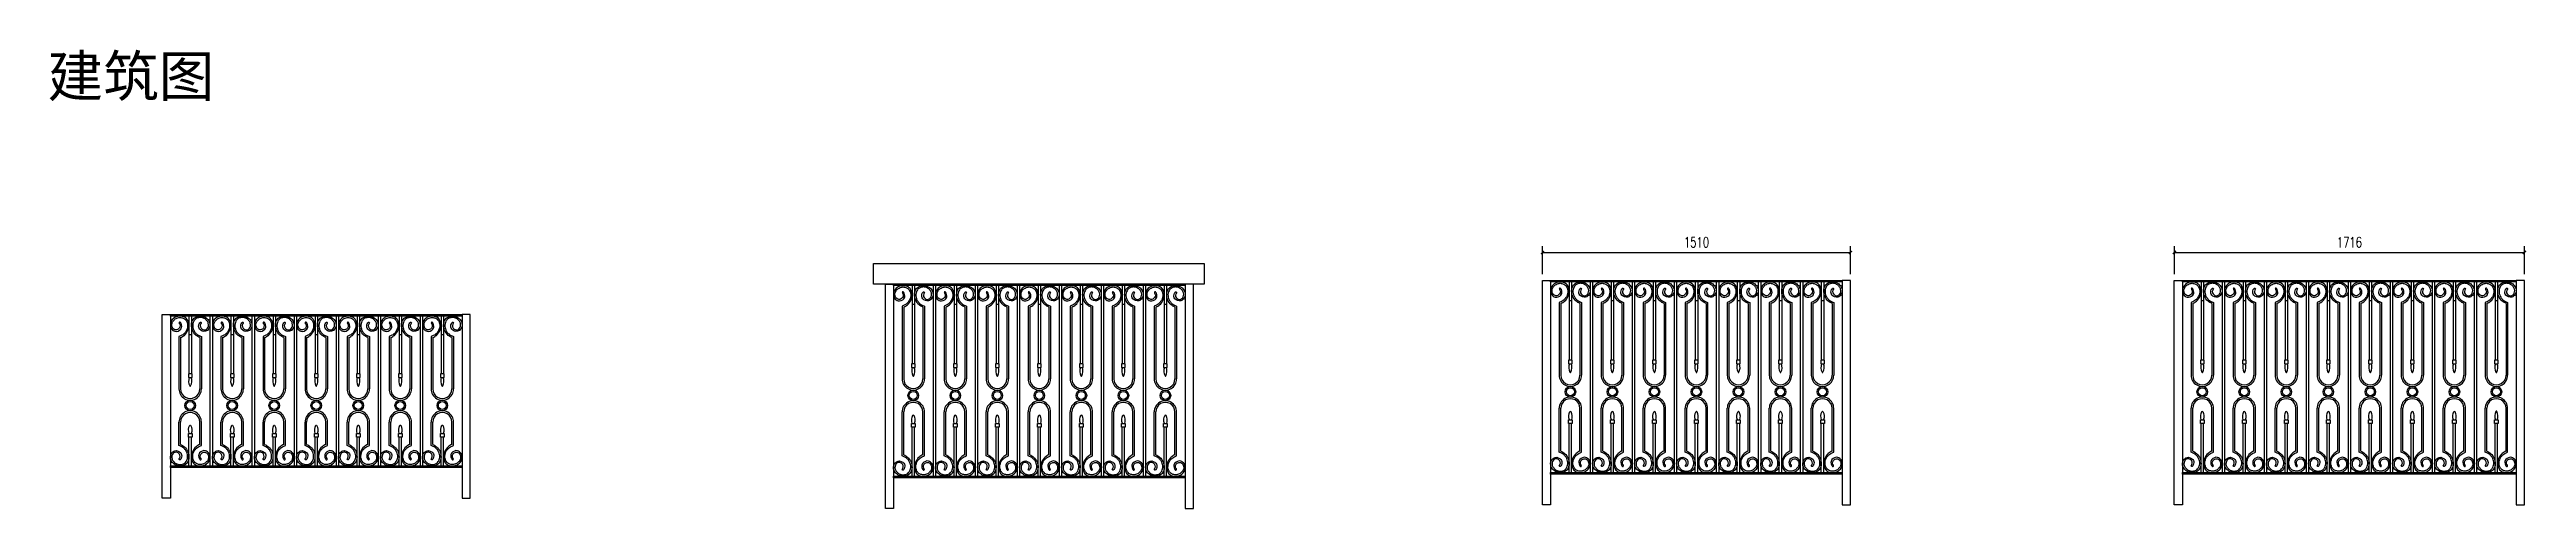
# Model space of a CAD drawing. Header units: millimetres. Extents: x -4207 to 9982, y -4789 to 6242.
# Drawn here: x -4207 to 7936, y -4789 to -2540 of the extents above.
import ezdxf

# ---------------------------------------------------------------- set-up
doc = ezdxf.new("R2010")
doc.units = ezdxf.units.MM
doc.header["$MEASUREMENT"] = 0
for name, color, linetype in [('@F05_Section_Steel', 24, 'Continuous'), ('@F19_DIM', 7, 'Continuous'), ('F01_Section_AL', 92, 'Continuous'), ('F22_Dim', 9, 'Continuous')]:
    doc.layers.add(name, color=color, linetype=linetype)
doc.styles.add('_TCH_DIM_T3', font='SIMPLEX', dxfattribs={"width": 0.705882, "bigfont": 'GBCBIG'})
doc.styles.get("Standard").update_dxf_attribs({"font": 'arial.ttf'})
doc.dimstyles.new('_TCH_ARCH&&20', dxfattribs={"dimtxt": 51, "dimasz": 16, "dimexe": 30, "dimexo": 30, "dimgap": 24.5, "dimtad": 1, "dimdec": 1, "dimzin": 12, "dimdsep": 46, "dimtxsty": '_TCH_DIM_T3', "dimblk": 'ARCHTICK', "dimcen": 0.09, "dimclrt": 7, "dimazin": 2, "dimtfac": 1, "dimtdec": 1, "dimtix": 1, "dimtmove": 2, "dimatfit": 3, "dimldrblk": 'ARCHTICK', "dimfxl": 20, "dimtolj": 1, "dimtzin": 0, "dimarcsym": 0})

msp = doc.modelspace()

# ---------------------------------------------------------------- texts
at = {"ltscale": 10, "insert": (-4217.16, -2570.09), "char_height": 200, "attachment_point": 1}
msp.add_mtext_dynamic_manual_height_columns('{\\fSimSun|b0|i0|c134|p2;建筑图}', width=2799.8123, gutter_width=1, heights=[0], dxfattribs=at)

# ---------------------------------------------------------------- blocks, each defined once
blk = doc.blocks.new('*U17')
at = {"layer": '@F05_Section_Steel'}
for p, q in [((0, -550), (0, 550)), ((0, 550, 0), (40, 550, 0)), ((40, 550, 0), (40, -550, 0)), ((1510, 550, 0), (1470, 550, 0)), ((1470, 550, 0), (1470, -550, 0)), ((1510, -550), (1510, 550)), ((1510, 550, 0), (1510, 550, 0)), ((40, -550, 0), (0, -550, 0)), ((1470, -550, 0), (1510, -550, 0))]:
    blk.add_line(p, q, dxfattribs=at)
at = {"layer": 'F01_Section_AL', "linetype": 'ByBlock', "lineweight": -2}
for points in [[(40, 550), (1470, 550), (1470, 542), (40, 542)], [(40, -392), (1470, -392), (1470, -400), (40, -400)]]:
    blk.add_lwpolyline(points, close=True, dxfattribs=at)
at = {"layer": 'F22_Dim'}
for p, q in [((131, 542), (131, 159)), ((143, 542), (143, 159)), ((234, 542), (234, -392)), ((246, 542), (246, -392)), ((337, 542), (337, 159)), ((349, 542), (349, 159)), ((440, 542), (440, -392)), ((452, 542), (452, -392)), ((543, 542), (543, 159)), ((555, 542), (555, 159)), ((646, 542), (646, -392)), ((658, 542), (658, -392)), ((749, 542), (749, 159)), ((761, 542), (761, 159)), ((852, 542), (852, -392)), ((864, 542), (864, -392)), ((955, 542), (955, 159)), ((967, 542), (967, 159)), ((1058, 542), (1058, -392)), ((1070, 542), (1070, -392)), ((1161, 542), (1161, 159)), ((1173, 542), (1173, 159)), ((1264, 542), (1264, -392)), ((1276, 542), (1276, -392)), ((1367, 542), (1367, 159)), ((1379, 542), (1379, 159)), ((82, 442), (82, 85)), ((90, 437), (90, 85)), ((131, 452), (143, 452)), ((184, 437), (184, 85)), ((192, 442), (192, 85)), ((288, 442), (288, 85)), ((296, 437), (296, 85)), ((337, 452), (349, 452)), ((390, 437), (390, 85)), ((398, 442), (398, 85)), ((494, 442), (494, 85)), ((502, 437), (502, 85)), ((543, 452), (555, 452)), ((596, 437), (596, 85)), ((604, 442), (604, 85)), ((700, 442), (700, 85)), ((708, 437), (708, 85)), ((749, 452), (761, 452)), ((802, 437), (802, 85)), ((810, 442), (810, 85)), ((906, 442), (906, 85)), ((914, 437), (914, 85)), ((955, 452), (967, 452)), ((1008, 437), (1008, 85)), ((1016, 442), (1016, 85)), ((1112, 442), (1112, 85)), ((1120, 437), (1120, 85)), ((1161, 452), (1173, 452)), ((1214, 437), (1214, 85)), ((1222, 442), (1222, 85)), ((1318, 442), (1318, 85)), ((1326, 437), (1326, 85)), ((1367, 452), (1379, 452)), ((1420, 437), (1420, 85)), ((1428, 442), (1428, 85)), ((82, -292), (82, -77)), ((90, -287), (90, -77)), ((184, -287), (184, -77)), ((192, -292), (192, -77)), ((288, -292), (288, -77)), ((296, -287), (296, -77)), ((390, -287), (390, -77)), ((398, -292), (398, -77)), ((494, -292), (494, -77)), ((502, -287), (502, -77)), ((596, -287), (596, -77)), ((604, -292), (604, -77)), ((700, -292), (700, -77)), ((708, -287), (708, -77)), ((802, -287), (802, -77)), ((810, -292), (810, -77)), ((906, -292), (906, -77)), ((914, -287), (914, -77)), ((1008, -287), (1008, -77)), ((1016, -292), (1016, -77)), ((1112, -292), (1112, -77)), ((1120, -287), (1120, -77)), ((1214, -287), (1214, -77)), ((1222, -292), (1222, -77)), ((1318, -292), (1318, -77)), ((1326, -287), (1326, -77)), ((1420, -287), (1420, -77)), ((1428, -292), (1428, -77)), ((131, -392), (131, -152)), ((143, -392), (143, -152)), ((337, -392), (337, -152)), ((349, -392), (349, -152)), ((543, -392), (543, -152)), ((555, -392), (555, -152)), ((749, -392), (749, -152)), ((761, -392), (761, -152)), ((955, -392), (955, -152)), ((967, -392), (967, -152)), ((1161, -392), (1161, -152)), ((1173, -392), (1173, -152)), ((1367, -392), (1367, -152)), ((1379, -392), (1379, -152)), ((184, -288), (184, -287)), ((390, -288), (390, -287)), ((596, -288), (596, -287)), ((802, -288), (802, -287)), ((1008, -288), (1008, -287)), ((1214, -288), (1214, -287)), ((1420, -288), (1420, -287))]:
    blk.add_line(p, q, dxfattribs=at)
for points in [[(128, 141), (146, 141), (146, 159), (128, 159)], [(334, 141), (352, 141), (352, 159), (334, 159)], [(540, 141), (558, 141), (558, 159), (540, 159)], [(746, 141), (764, 141), (764, 159), (746, 159)], [(952, 141), (970, 141), (970, 159), (952, 159)], [(1158, 141), (1176, 141), (1176, 159), (1158, 159)], [(1364, 141), (1382, 141), (1382, 159), (1364, 159)], [(128, -134), (146, -134), (146, -152), (128, -152)], [(334, -134), (352, -134), (352, -152), (334, -152)], [(540, -134), (558, -134), (558, -152), (540, -152)], [(746, -134), (764, -134), (764, -152), (746, -152)], [(952, -134), (970, -134), (970, -152), (952, -152)], [(1158, -134), (1176, -134), (1176, -152), (1158, -152)], [(1364, -134), (1382, -134), (1382, -152), (1364, -152)]]:
    blk.add_lwpolyline(points, close=True, dxfattribs=at)
for points in [[(132, 141, 0.200872), (135, 100, 0.628431), (139, 100, 0.201045), (142, 141, -1.43212)], [(338, 141, 0.200872), (341, 100, 0.628431), (345, 100, 0.201045), (348, 141, -1.43212)], [(544, 141, 0.200872), (547, 100, 0.628431), (551, 100, 0.201045), (554, 141, -1.43212)], [(750, 141, 0.200872), (753, 100, 0.628431), (757, 100, 0.201045), (760, 141, -1.43212)], [(956, 141, 0.200872), (959, 100, 0.628431), (963, 100, 0.201045), (966, 141, -1.43212)], [(1162, 141, 0.200872), (1165, 100, 0.628431), (1169, 100, 0.201045), (1172, 141, -1.43212)], [(1368, 141, 0.200872), (1371, 100, 0.628431), (1375, 100, 0.201045), (1378, 141, -1.43212)], [(132, -134, -0.200872), (135, -93, -0.628431), (139, -93, -0.201045), (142, -134, 1.43212)], [(338, -134, -0.200872), (341, -93, -0.628431), (345, -93, -0.201045), (348, -134, 1.43212)], [(544, -134, -0.200872), (547, -93, -0.628431), (551, -93, -0.201045), (554, -134, 1.43212)], [(750, -134, -0.200872), (753, -93, -0.628431), (757, -93, -0.201045), (760, -134, 1.43212)], [(956, -134, -0.200872), (959, -93, -0.628431), (963, -93, -0.201045), (966, -134, 1.43212)], [(1162, -134, -0.200872), (1165, -93, -0.628431), (1169, -93, -0.201045), (1172, -134, 1.43212)], [(1368, -134, -0.200872), (1371, -93, -0.628431), (1375, -93, -0.201045), (1378, -134, 1.43212)]]:
    blk.add_lwpolyline(points, format="xyb", dxfattribs=at)
for centre, radius in [((137, 4), 26), ((137, 4), 19.4), ((343, 4), 26), ((343, 4), 19.4), ((549, 4), 26), ((549, 4), 19.4), ((755, 4), 26), ((755, 4), 19.4), ((961, 4), 26), ((961, 4), 19.4), ((1167, 4), 26), ((1167, 4), 19.4), ((1373, 4), 26), ((1373, 4), 19.4)]:
    blk.add_circle(centre, radius, dxfattribs=at)
for centre, radius, start, end in [((137, 85), 55, 179.9978, 0.0033), ((137, 85), 47, 179.9978, 0.0033), ((343, 85), 55, 179.9978, 0.0033), ((343, 85), 47, 179.9978, 0.0033), ((549, 85), 55, 179.9978, 0.0033), ((549, 85), 47, 179.9978, 0.0033), ((755, 85), 55, 179.9978, 0.0033), ((755, 85), 47, 179.9978, 0.0033), ((961, 85), 55, 179.9978, 0.0033), ((961, 85), 47, 179.9978, 0.0033), ((1167, 85), 55, 179.9978, 0.0033), ((1167, 85), 47, 179.9978, 0.0033), ((1373, 85), 55, 179.9978, 0.0033), ((1373, 85), 47, 179.9978, 0.0033), ((137, -77), 55, 359.9967, 180.0022), ((137, -77), 47, 359.9967, 180.0022), ((343, -77), 55, 359.9967, 180.0022), ((343, -77), 47, 359.9967, 180.0022), ((549, -77), 55, 359.9967, 180.0022), ((549, -77), 47, 359.9967, 180.0022), ((755, -77), 55, 359.9967, 180.0022), ((755, -77), 47, 359.9967, 180.0022), ((961, -77), 55, 359.9967, 180.0022), ((961, -77), 47, 359.9967, 180.0022), ((1167, -77), 55, 359.9967, 180.0022), ((1167, -77), 47, 359.9967, 180.0022), ((1373, -77), 55, 359.9967, 180.0022), ((1373, -77), 47, 359.9967, 180.0022)]:
    blk.add_arc(centre, radius, start, end, dxfattribs=at)
blk.add_ellipse((343, 4), major_axis=(-13.4, 13.4), ratio=1, start_param=-0.91352, end_param=-0.655968, dxfattribs=at)
for points in [[(90, 437), (97, 440), (112, 448), (127, 471), (133, 500), (126, 527), (105, 541), (81, 543), (58, 536), (38, 512), (39, 483), (64, 462), (93, 474), (98, 495), (88, 516), (81, 508), (92, 498), (83, 476), (63, 473), (51, 482), (47, 494), (47, 507), (55, 521), (68, 532), (86, 537), (103, 533), (114, 526), (120, 516), (124, 505), (125, 492), (122, 479), (116, 466), (107, 455), (96, 447), (87, 444), (82, 442)], [(184, 437), (177, 440), (162, 448), (147, 471), (141, 500), (148, 527), (169, 541), (193, 543), (216, 536), (236, 512), (235, 483), (210, 462), (181, 474), (176, 495), (186, 516), (193, 508), (182, 498), (191, 476), (211, 473), (223, 482), (227, 494), (227, 507), (219, 521), (206, 532), (188, 537), (171, 533), (160, 526), (154, 516), (150, 505), (149, 492), (152, 479), (158, 466), (167, 455), (178, 447), (187, 444), (192, 442)], [(296, 437), (303, 440), (318, 448), (333, 471), (339, 500), (332, 527), (311, 541), (287, 543), (264, 536), (244, 512), (245, 483), (270, 462), (299, 474), (304, 495), (294, 516), (287, 508), (298, 498), (289, 476), (269, 473), (257, 482), (253, 494), (253, 507), (261, 521), (274, 532), (292, 537), (309, 533), (320, 526), (326, 516), (330, 505), (331, 492), (328, 479), (322, 466), (313, 455), (302, 447), (293, 444), (288, 442)], [(390, 437), (383, 440), (368, 448), (353, 471), (347, 500), (354, 527), (375, 541), (399, 543), (422, 536), (442, 512), (441, 483), (416, 462), (387, 474), (382, 495), (392, 516), (399, 508), (388, 498), (397, 476), (417, 473), (429, 482), (433, 494), (433, 507), (425, 521), (412, 532), (394, 537), (377, 533), (366, 526), (360, 516), (356, 505), (355, 492), (358, 479), (364, 466), (373, 455), (384, 447), (393, 444), (398, 442)], [(502, 437), (509, 440), (524, 448), (539, 471), (545, 500), (538, 527), (517, 541), (493, 543), (470, 536), (450, 512), (451, 483), (476, 462), (505, 474), (510, 495), (500, 516), (493, 508), (504, 498), (495, 476), (475, 473), (463, 482), (459, 494), (459, 507), (467, 521), (480, 532), (498, 537), (515, 533), (526, 526), (532, 516), (536, 505), (537, 492), (534, 479), (528, 466), (519, 455), (508, 447), (499, 444), (494, 442)], [(596, 437), (589, 440), (574, 448), (559, 471), (553, 500), (560, 527), (581, 541), (605, 543), (628, 536), (648, 512), (647, 483), (622, 462), (593, 474), (588, 495), (598, 516), (605, 508), (594, 498), (603, 476), (623, 473), (635, 482), (639, 494), (639, 507), (631, 521), (618, 532), (600, 537), (583, 533), (572, 526), (566, 516), (562, 505), (561, 492), (564, 479), (570, 466), (579, 455), (590, 447), (599, 444), (604, 442)], [(708, 437), (715, 440), (730, 448), (745, 471), (751, 500), (744, 527), (723, 541), (699, 543), (676, 536), (656, 512), (657, 483), (682, 462), (711, 474), (716, 495), (706, 516), (699, 508), (710, 498), (701, 476), (681, 473), (669, 482), (665, 494), (665, 507), (673, 521), (686, 532), (704, 537), (721, 533), (732, 526), (738, 516), (742, 505), (743, 492), (740, 479), (734, 466), (725, 455), (714, 447), (705, 444), (700, 442)], [(802, 437), (795, 440), (780, 448), (765, 471), (759, 500), (766, 527), (787, 541), (811, 543), (834, 536), (854, 512), (853, 483), (828, 462), (799, 474), (794, 495), (804, 516), (811, 508), (800, 498), (809, 476), (829, 473), (841, 482), (845, 494), (845, 507), (837, 521), (824, 532), (806, 537), (789, 533), (778, 526), (772, 516), (768, 505), (767, 492), (770, 479), (776, 466), (785, 455), (796, 447), (805, 444), (810, 442)], [(914, 437), (921, 440), (936, 448), (951, 471), (957, 500), (950, 527), (929, 541), (905, 543), (882, 536), (862, 512), (863, 483), (888, 462), (917, 474), (922, 495), (912, 516), (905, 508), (916, 498), (907, 476), (887, 473), (875, 482), (871, 494), (871, 507), (879, 521), (892, 532), (910, 537), (927, 533), (938, 526), (944, 516), (948, 505), (949, 492), (946, 479), (940, 466), (931, 455), (920, 447), (911, 444), (906, 442)], [(1008, 437), (1001, 440), (986, 448), (971, 471), (965, 500), (972, 527), (993, 541), (1017, 543), (1040, 536), (1060, 512), (1059, 483), (1034, 462), (1005, 474), (1000, 495), (1010, 516), (1017, 508), (1006, 498), (1015, 476), (1035, 473), (1047, 482), (1051, 494), (1051, 507), (1043, 521), (1030, 532), (1012, 537), (995, 533), (984, 526), (978, 516), (974, 505), (973, 492), (976, 479), (982, 466), (991, 455), (1002, 447), (1011, 444), (1016, 442)], [(1120, 437), (1127, 440), (1142, 448), (1157, 471), (1163, 500), (1156, 527), (1135, 541), (1111, 543), (1088, 536), (1068, 512), (1069, 483), (1094, 462), (1123, 474), (1128, 495), (1118, 516), (1111, 508), (1122, 498), (1113, 476), (1093, 473), (1081, 482), (1077, 494), (1077, 507), (1085, 521), (1098, 532), (1116, 537), (1133, 533), (1144, 526), (1150, 516), (1154, 505), (1155, 492), (1152, 479), (1146, 466), (1137, 455), (1126, 447), (1117, 444), (1112, 442)], [(1214, 437), (1207, 440), (1192, 448), (1177, 471), (1171, 500), (1178, 527), (1199, 541), (1223, 543), (1246, 536), (1266, 512), (1265, 483), (1240, 462), (1211, 474), (1206, 495), (1216, 516), (1223, 508), (1212, 498), (1221, 476), (1241, 473), (1253, 482), (1257, 494), (1257, 507), (1249, 521), (1236, 532), (1218, 537), (1201, 533), (1190, 526), (1184, 516), (1180, 505), (1179, 492), (1182, 479), (1188, 466), (1197, 455), (1208, 447), (1217, 444), (1222, 442)], [(1326, 437), (1333, 440), (1348, 448), (1363, 471), (1369, 500), (1362, 527), (1341, 541), (1317, 543), (1294, 536), (1274, 512), (1275, 483), (1300, 462), (1329, 474), (1334, 495), (1324, 516), (1317, 508), (1328, 498), (1319, 476), (1299, 473), (1287, 482), (1283, 494), (1283, 507), (1291, 521), (1304, 532), (1322, 537), (1339, 533), (1350, 526), (1356, 516), (1360, 505), (1361, 492), (1358, 479), (1352, 466), (1343, 455), (1332, 447), (1323, 444), (1318, 442)], [(1420, 437), (1413, 440), (1398, 448), (1383, 471), (1377, 500), (1384, 527), (1405, 541), (1429, 543), (1452, 536), (1472, 512), (1471, 483), (1446, 462), (1417, 474), (1412, 495), (1422, 516), (1429, 508), (1418, 498), (1427, 476), (1447, 473), (1459, 482), (1463, 494), (1463, 507), (1455, 521), (1442, 532), (1424, 537), (1407, 533), (1396, 526), (1390, 516), (1386, 505), (1385, 492), (1388, 479), (1394, 466), (1403, 455), (1414, 447), (1423, 444), (1428, 442)], [(90, -287), (97, -290), (112, -299), (127, -321), (133, -350), (126, -377), (105, -392), (81, -393), (58, -386), (38, -362), (39, -333), (64, -312), (93, -324), (98, -345), (88, -366), (81, -358), (92, -348), (83, -326), (63, -323), (51, -332), (47, -344), (47, -357), (55, -371), (68, -382), (86, -387), (103, -383), (114, -376), (120, -366), (124, -355), (125, -342), (122, -329), (116, -316), (107, -306), (96, -297), (87, -294), (82, -292)], [(184, -287), (177, -290), (162, -299), (147, -321), (141, -350), (148, -377), (169, -392), (193, -393), (216, -386), (236, -362), (235, -333), (210, -312), (181, -324), (176, -345), (186, -366), (193, -358), (182, -348), (191, -326), (211, -323), (223, -332), (227, -344), (227, -357), (219, -371), (206, -382), (188, -387), (171, -383), (160, -376), (154, -366), (150, -355), (149, -342), (152, -329), (158, -316), (167, -306), (178, -297), (187, -294), (192, -292)], [(296, -287), (303, -290), (318, -299), (333, -321), (339, -350), (332, -377), (311, -392), (287, -393), (264, -386), (244, -362), (245, -333), (270, -312), (299, -324), (304, -345), (294, -366), (287, -358), (298, -348), (289, -326), (269, -323), (257, -332), (253, -344), (253, -357), (261, -371), (274, -382), (292, -387), (309, -383), (320, -376), (326, -366), (330, -355), (331, -342), (328, -329), (322, -316), (313, -306), (302, -297), (293, -294), (288, -292)], [(390, -287), (383, -290), (368, -299), (353, -321), (347, -350), (354, -377), (375, -392), (399, -393), (422, -386), (442, -362), (441, -333), (416, -312), (387, -324), (382, -345), (392, -366), (399, -358), (388, -348), (397, -326), (417, -323), (429, -332), (433, -344), (433, -357), (425, -371), (412, -382), (394, -387), (377, -383), (366, -376), (360, -366), (356, -355), (355, -342), (358, -329), (364, -316), (373, -306), (384, -297), (393, -294), (398, -292)], [(502, -287), (509, -290), (524, -299), (539, -321), (545, -350), (538, -377), (517, -392), (493, -393), (470, -386), (450, -362), (451, -333), (476, -312), (505, -324), (510, -345), (500, -366), (493, -358), (504, -348), (495, -326), (475, -323), (463, -332), (459, -344), (459, -357), (467, -371), (480, -382), (498, -387), (515, -383), (526, -376), (532, -366), (536, -355), (537, -342), (534, -329), (528, -316), (519, -306), (508, -297), (499, -294), (494, -292)], [(596, -287), (589, -290), (574, -299), (559, -321), (553, -350), (560, -377), (581, -392), (605, -393), (628, -386), (648, -362), (647, -333), (622, -312), (593, -324), (588, -345), (598, -366), (605, -358), (594, -348), (603, -326), (623, -323), (635, -332), (639, -344), (639, -357), (631, -371), (618, -382), (600, -387), (583, -383), (572, -376), (566, -366), (562, -355), (561, -342), (564, -329), (570, -316), (579, -306), (590, -297), (599, -294), (604, -292)], [(708, -287), (715, -290), (730, -299), (745, -321), (751, -350), (744, -377), (723, -392), (699, -393), (676, -386), (656, -362), (657, -333), (682, -312), (711, -324), (716, -345), (706, -366), (699, -358), (710, -348), (701, -326), (681, -323), (669, -332), (665, -344), (665, -357), (673, -371), (686, -382), (704, -387), (721, -383), (732, -376), (738, -366), (742, -355), (743, -342), (740, -329), (734, -316), (725, -306), (714, -297), (705, -294), (700, -292)], [(802, -287), (795, -290), (780, -299), (765, -321), (759, -350), (766, -377), (787, -392), (811, -393), (834, -386), (854, -362), (853, -333), (828, -312), (799, -324), (794, -345), (804, -366), (811, -358), (800, -348), (809, -326), (829, -323), (841, -332), (845, -344), (845, -357), (837, -371), (824, -382), (806, -387), (789, -383), (778, -376), (772, -366), (768, -355), (767, -342), (770, -329), (776, -316), (785, -306), (796, -297), (805, -294), (810, -292)], [(914, -287), (921, -290), (936, -299), (951, -321), (957, -350), (950, -377), (929, -392), (905, -393), (882, -386), (862, -362), (863, -333), (888, -312), (917, -324), (922, -345), (912, -366), (905, -358), (916, -348), (907, -326), (887, -323), (875, -332), (871, -344), (871, -357), (879, -371), (892, -382), (910, -387), (927, -383), (938, -376), (944, -366), (948, -355), (949, -342), (946, -329), (940, -316), (931, -306), (920, -297), (911, -294), (906, -292)], [(1008, -287), (1001, -290), (986, -299), (971, -321), (965, -350), (972, -377), (993, -392), (1017, -393), (1040, -386), (1060, -362), (1059, -333), (1034, -312), (1005, -324), (1000, -345), (1010, -366), (1017, -358), (1006, -348), (1015, -326), (1035, -323), (1047, -332), (1051, -344), (1051, -357), (1043, -371), (1030, -382), (1012, -387), (995, -383), (984, -376), (978, -366), (974, -355), (973, -342), (976, -329), (982, -316), (991, -306), (1002, -297), (1011, -294), (1016, -292)], [(1120, -287), (1127, -290), (1142, -299), (1157, -321), (1163, -350), (1156, -377), (1135, -392), (1111, -393), (1088, -386), (1068, -362), (1069, -333), (1094, -312), (1123, -324), (1128, -345), (1118, -366), (1111, -358), (1122, -348), (1113, -326), (1093, -323), (1081, -332), (1077, -344), (1077, -357), (1085, -371), (1098, -382), (1116, -387), (1133, -383), (1144, -376), (1150, -366), (1154, -355), (1155, -342), (1152, -329), (1146, -316), (1137, -306), (1126, -297), (1117, -294), (1112, -292)], [(1214, -287), (1207, -290), (1192, -299), (1177, -321), (1171, -350), (1178, -377), (1199, -392), (1223, -393), (1246, -386), (1266, -362), (1265, -333), (1240, -312), (1211, -324), (1206, -345), (1216, -366), (1223, -358), (1212, -348), (1221, -326), (1241, -323), (1253, -332), (1257, -344), (1257, -357), (1249, -371), (1236, -382), (1218, -387), (1201, -383), (1190, -376), (1184, -366), (1180, -355), (1179, -342), (1182, -329), (1188, -316), (1197, -306), (1208, -297), (1217, -294), (1222, -292)], [(1326, -287), (1333, -290), (1348, -299), (1363, -321), (1369, -350), (1362, -377), (1341, -392), (1317, -393), (1294, -386), (1274, -362), (1275, -333), (1300, -312), (1329, -324), (1334, -345), (1324, -366), (1317, -358), (1328, -348), (1319, -326), (1299, -323), (1287, -332), (1283, -344), (1283, -357), (1291, -371), (1304, -382), (1322, -387), (1339, -383), (1350, -376), (1356, -366), (1360, -355), (1361, -342), (1358, -329), (1352, -316), (1343, -306), (1332, -297), (1323, -294), (1318, -292)], [(1420, -287), (1413, -290), (1398, -299), (1383, -321), (1377, -350), (1384, -377), (1405, -392), (1429, -393), (1452, -386), (1472, -362), (1471, -333), (1446, -312), (1417, -324), (1412, -345), (1422, -366), (1429, -358), (1418, -348), (1427, -326), (1447, -323), (1459, -332), (1463, -344), (1463, -357), (1455, -371), (1442, -382), (1424, -387), (1407, -383), (1396, -376), (1390, -366), (1386, -355), (1385, -342), (1388, -329), (1394, -316), (1403, -306), (1414, -297), (1423, -294), (1428, -292)]]:
    blk.add_open_spline(points, degree=3, knots=[0.532281, 0.532281, 0.532281, 0.532281, 25.118339, 60.592545, 87.92303, 124.290758, 148.258371, 170.136848, 202.566563, 226.626259, 267.454251, 290.88497, 325.422671, 350.247358, 368.654908, 372.058655, 380.991578, 409.599569, 429.311605, 442.458814, 455.767862, 471.818761, 487.594145, 506.071362, 528.56382, 547.965043, 561.909491, 572.185649, 586.176334, 602.387967, 616.718716, 631.991931, 649.727919, 663.2013, 679.809908, 679.809908, 679.809908, 679.809908], dxfattribs=at)
blk = doc.blocks.new('*U18')
at = {"layer": '@F05_Section_Steel'}
for p, q in [((0, -550), (0, 550)), ((0, 550, 0), (40, 550, 0)), ((40, 550, 0), (40, -550, 0)), ((1716, 550, 0), (1676, 550, 0)), ((1676, 550, 0), (1676, -550, 0)), ((1716, -550), (1716, 550)), ((1716, 550, 0), (1716, 550, 0)), ((40, -550, 0), (0, -550, 0)), ((1676, -550, 0), (1716, -550, 0))]:
    blk.add_line(p, q, dxfattribs=at)
at = {"layer": 'F01_Section_AL', "linetype": 'ByBlock', "lineweight": -2}
for p, q in [((40, 550), (1676, 550)), ((40, 542), (40, 550)), ((1676, 542), (40, 542)), ((1676, 550), (1676, 542)), ((40, -392), (1676, -392)), ((40, -400), (40, -392)), ((1676, -400), (40, -400)), ((1676, -392), (1676, -400))]:
    blk.add_line(p, q, dxfattribs=at)
at = {"layer": 'F22_Dim'}
for p, q in [((131, 542), (131, 159)), ((143, 542), (143, 159)), ((234, 542), (234, -392)), ((246, 542), (246, -392)), ((337, 542), (337, 159)), ((349, 542), (349, 159)), ((440, 542), (440, -392)), ((452, 542), (452, -392)), ((543, 542), (543, 159)), ((555, 542), (555, 159)), ((646, 542), (646, -392)), ((658, 542), (658, -392)), ((749, 542), (749, 159)), ((761, 542), (761, 159)), ((852, 542), (852, -392)), ((864, 542), (864, -392)), ((955, 542), (955, 159)), ((967, 542), (967, 159)), ((1058, 542), (1058, -392)), ((1070, 542), (1070, -392)), ((1161, 542), (1161, 159)), ((1173, 542), (1173, 159)), ((1264, 542), (1264, -392)), ((1276, 542), (1276, -392)), ((1367, 542), (1367, 159)), ((1379, 542), (1379, 159)), ((1470, 542), (1470, -392)), ((1482, 542), (1482, -392)), ((1573, 542, 0), (1573, 159, 0)), ((1585, 542, 0), (1585, 159, 0)), ((82, 442), (82, 85)), ((90, 437), (90, 85)), ((131, 452), (143, 452)), ((184, 437), (184, 85)), ((192, 442), (192, 85)), ((288, 442), (288, 85)), ((296, 437), (296, 85)), ((337, 452), (349, 452)), ((390, 437), (390, 85)), ((398, 442), (398, 85)), ((494, 442), (494, 85)), ((502, 437), (502, 85)), ((543, 452), (555, 452)), ((596, 437), (596, 85)), ((604, 442), (604, 85)), ((700, 442), (700, 85)), ((708, 437), (708, 85)), ((749, 452), (761, 452)), ((802, 437), (802, 85)), ((810, 442), (810, 85)), ((906, 442), (906, 85)), ((914, 437), (914, 85)), ((955, 452), (967, 452)), ((1008, 437), (1008, 85)), ((1016, 442), (1016, 85)), ((1112, 442), (1112, 85)), ((1120, 437), (1120, 85)), ((1161, 452), (1173, 452)), ((1214, 437), (1214, 85)), ((1222, 442), (1222, 85)), ((1318, 442), (1318, 85)), ((1326, 437), (1326, 85)), ((1367, 452), (1379, 452)), ((1420, 437), (1420, 85)), ((1428, 442), (1428, 85)), ((1524, 442, 0), (1524, 85, 0)), ((1532, 437, 0), (1532, 85, 0)), ((1573, 452, 0), (1585, 452, 0)), ((1626, 437, 0), (1626, 85, 0)), ((1634, 442, 0), (1634, 85, 0)), ((1588, 159, 0), (1570, 159, 0)), ((1570, 159, 0), (1570, 141, 0)), ((1570, 141, 0), (1588, 141, 0)), ((1588, 141, 0), (1588, 159, 0)), ((82, -292), (82, -77)), ((90, -287), (90, -77)), ((184, -287), (184, -77)), ((192, -292), (192, -77)), ((288, -292), (288, -77)), ((296, -287), (296, -77)), ((390, -287), (390, -77)), ((398, -292), (398, -77)), ((494, -292), (494, -77)), ((502, -287), (502, -77)), ((596, -287), (596, -77)), ((604, -292), (604, -77)), ((700, -292), (700, -77)), ((708, -287), (708, -77)), ((802, -287), (802, -77)), ((810, -292), (810, -77)), ((906, -292), (906, -77)), ((914, -287), (914, -77)), ((1008, -287), (1008, -77)), ((1016, -292), (1016, -77)), ((1112, -292), (1112, -77)), ((1120, -287), (1120, -77)), ((1214, -287), (1214, -77)), ((1222, -292), (1222, -77)), ((1318, -292), (1318, -77)), ((1326, -287), (1326, -77)), ((1420, -287), (1420, -77)), ((1428, -292), (1428, -77)), ((1524, -292, 0), (1524, -77, 0)), ((1532, -287, 0), (1532, -77, 0)), ((1626, -287, 0), (1626, -77, 0)), ((1634, -292, 0), (1634, -77, 0)), ((131, -392), (131, -152)), ((143, -392), (143, -152)), ((337, -392), (337, -152)), ((349, -392), (349, -152)), ((543, -392), (543, -152)), ((555, -392), (555, -152)), ((749, -392), (749, -152)), ((761, -392), (761, -152)), ((955, -392), (955, -152)), ((967, -392), (967, -152)), ((1161, -392), (1161, -152)), ((1173, -392), (1173, -152)), ((1367, -392), (1367, -152)), ((1379, -392), (1379, -152)), ((1570, -134, 0), (1588, -134, 0)), ((1570, -152, 0), (1570, -134, 0)), ((1588, -152, 0), (1570, -152, 0)), ((1573, -392, 0), (1573, -152, 0)), ((1585, -392, 0), (1585, -152, 0)), ((1588, -134, 0), (1588, -152, 0)), ((184, -288), (184, -287)), ((390, -288), (390, -287)), ((596, -288), (596, -287)), ((802, -288), (802, -287)), ((1008, -288), (1008, -287)), ((1214, -288), (1214, -287)), ((1420, -288), (1420, -287)), ((1626, -288, 0), (1626, -287, 0))]:
    blk.add_line(p, q, dxfattribs=at)
for points in [[(128, 141), (146, 141), (146, 159), (128, 159)], [(334, 141), (352, 141), (352, 159), (334, 159)], [(540, 141), (558, 141), (558, 159), (540, 159)], [(746, 141), (764, 141), (764, 159), (746, 159)], [(952, 141), (970, 141), (970, 159), (952, 159)], [(1158, 141), (1176, 141), (1176, 159), (1158, 159)], [(1364, 141), (1382, 141), (1382, 159), (1364, 159)], [(128, -134), (146, -134), (146, -152), (128, -152)], [(334, -134), (352, -134), (352, -152), (334, -152)], [(540, -134), (558, -134), (558, -152), (540, -152)], [(746, -134), (764, -134), (764, -152), (746, -152)], [(952, -134), (970, -134), (970, -152), (952, -152)], [(1158, -134), (1176, -134), (1176, -152), (1158, -152)], [(1364, -134), (1382, -134), (1382, -152), (1364, -152)]]:
    blk.add_lwpolyline(points, close=True, dxfattribs=at)
for points in [[(132, 141, 0.200872), (135, 100, 0.628431), (139, 100, 0.201045), (142, 141, -1.43212)], [(338, 141, 0.200872), (341, 100, 0.628431), (345, 100, 0.201045), (348, 141, -1.43212)], [(544, 141, 0.200872), (547, 100, 0.628431), (551, 100, 0.201045), (554, 141, -1.43212)], [(750, 141, 0.200872), (753, 100, 0.628431), (757, 100, 0.201045), (760, 141, -1.43212)], [(956, 141, 0.200872), (959, 100, 0.628431), (963, 100, 0.201045), (966, 141, -1.43212)], [(1162, 141, 0.200872), (1165, 100, 0.628431), (1169, 100, 0.201045), (1172, 141, -1.43212)], [(1368, 141, 0.200872), (1371, 100, 0.628431), (1375, 100, 0.201045), (1378, 141, -1.43212)], [(132, -134, -0.200872), (135, -93, -0.628431), (139, -93, -0.201045), (142, -134, 1.43212)], [(338, -134, -0.200872), (341, -93, -0.628431), (345, -93, -0.201045), (348, -134, 1.43212)], [(544, -134, -0.200872), (547, -93, -0.628431), (551, -93, -0.201045), (554, -134, 1.43212)], [(750, -134, -0.200872), (753, -93, -0.628431), (757, -93, -0.201045), (760, -134, 1.43212)], [(956, -134, -0.200872), (959, -93, -0.628431), (963, -93, -0.201045), (966, -134, 1.43212)], [(1162, -134, -0.200872), (1165, -93, -0.628431), (1169, -93, -0.201045), (1172, -134, 1.43212)], [(1368, -134, -0.200872), (1371, -93, -0.628431), (1375, -93, -0.201045), (1378, -134, 1.43212)]]:
    blk.add_lwpolyline(points, format="xyb", dxfattribs=at)
for centre, radius in [((137, 4), 26), ((137, 4), 19.4), ((343, 4), 26), ((343, 4), 19.4), ((549, 4), 26), ((549, 4), 19.4), ((755, 4), 26), ((755, 4), 19.4), ((961, 4), 26), ((961, 4), 19.4), ((1167, 4), 26), ((1167, 4), 19.4), ((1373, 4), 26), ((1373, 4), 19.4), ((1579, 4, 0), 26), ((1579, 4, 0), 19.4)]:
    blk.add_circle(centre, radius, dxfattribs=at)
for centre, radius, start, end in [((1625, 123, 0), 53.6, 160.2752, 205.7069), ((1533, 123, 0), 53.6, 334.2739, 19.7439), ((137, 85), 55, 179.9978, 0.0033), ((137, 85), 47, 179.9978, 0.0033), ((343, 85), 55, 179.9978, 0.0033), ((343, 85), 47, 179.9978, 0.0033), ((549, 85), 55, 179.9978, 0.0033), ((549, 85), 47, 179.9978, 0.0033), ((755, 85), 55, 179.9978, 0.0033), ((755, 85), 47, 179.9978, 0.0033), ((961, 85), 55, 179.9978, 0.0033), ((961, 85), 47, 179.9978, 0.0033), ((1167, 85), 55, 179.9978, 0.0033), ((1167, 85), 47, 179.9978, 0.0033), ((1373, 85), 55, 179.9978, 0.0033), ((1373, 85), 47, 179.9978, 0.0033), ((1579, 85, 0), 55, 179.9978, 0.0033), ((1579, 85, 0), 47, 179.9978, 0.0033), ((1579, 101, 0), 2.64, 205.7069, 334.2931), ((137, -77), 55, 359.9967, 180.0022), ((137, -77), 47, 359.9967, 180.0022), ((343, -77), 55, 359.9967, 180.0022), ((343, -77), 47, 359.9967, 180.0022), ((549, -77), 55, 359.9967, 180.0022), ((549, -77), 47, 359.9967, 180.0022), ((755, -77), 55, 359.9967, 180.0022), ((755, -77), 47, 359.9967, 180.0022), ((961, -77), 55, 359.9967, 180.0022), ((961, -77), 47, 359.9967, 180.0022), ((1167, -77), 55, 359.9967, 180.0022), ((1167, -77), 47, 359.9967, 180.0022), ((1373, -77), 55, 359.9967, 180.0022), ((1373, -77), 47, 359.9967, 180.0022), ((1579, -77, 0), 55, 359.9967, 180.0022), ((1579, -77, 0), 47, 359.9967, 180.0022), ((1625, -116, 0), 53.6, 154.2931, 199.7248), ((1579, -94, 0), 2.64, 25.7069, 154.2931), ((1533, -116, 0), 53.6, 340.2561, 25.7261)]:
    blk.add_arc(centre, radius, start, end, dxfattribs=at)
for points in [[(90, 437), (97, 440), (112, 448), (127, 471), (133, 500), (126, 527), (105, 541), (81, 543), (58, 536), (38, 512), (39, 483), (64, 462), (93, 474), (98, 495), (88, 516), (81, 508), (92, 498), (83, 476), (63, 473), (51, 482), (47, 494), (47, 507), (55, 521), (68, 532), (86, 537), (103, 533), (114, 526), (120, 516), (124, 505), (125, 492), (122, 479), (116, 466), (107, 455), (96, 447), (87, 444), (82, 442)], [(184, 437), (177, 440), (162, 448), (147, 471), (141, 500), (148, 527), (169, 541), (193, 543), (216, 536), (236, 512), (235, 483), (210, 462), (181, 474), (176, 495), (186, 516), (193, 508), (182, 498), (191, 476), (211, 473), (223, 482), (227, 494), (227, 507), (219, 521), (206, 532), (188, 537), (171, 533), (160, 526), (154, 516), (150, 505), (149, 492), (152, 479), (158, 466), (167, 455), (178, 447), (187, 444), (192, 442)], [(296, 437), (303, 440), (318, 448), (333, 471), (339, 500), (332, 527), (311, 541), (287, 543), (264, 536), (244, 512), (245, 483), (270, 462), (299, 474), (304, 495), (294, 516), (287, 508), (298, 498), (289, 476), (269, 473), (257, 482), (253, 494), (253, 507), (261, 521), (274, 532), (292, 537), (309, 533), (320, 526), (326, 516), (330, 505), (331, 492), (328, 479), (322, 466), (313, 455), (302, 447), (293, 444), (288, 442)], [(390, 437), (383, 440), (368, 448), (353, 471), (347, 500), (354, 527), (375, 541), (399, 543), (422, 536), (442, 512), (441, 483), (416, 462), (387, 474), (382, 495), (392, 516), (399, 508), (388, 498), (397, 476), (417, 473), (429, 482), (433, 494), (433, 507), (425, 521), (412, 532), (394, 537), (377, 533), (366, 526), (360, 516), (356, 505), (355, 492), (358, 479), (364, 466), (373, 455), (384, 447), (393, 444), (398, 442)], [(502, 437), (509, 440), (524, 448), (539, 471), (545, 500), (538, 527), (517, 541), (493, 543), (470, 536), (450, 512), (451, 483), (476, 462), (505, 474), (510, 495), (500, 516), (493, 508), (504, 498), (495, 476), (475, 473), (463, 482), (459, 494), (459, 507), (467, 521), (480, 532), (498, 537), (515, 533), (526, 526), (532, 516), (536, 505), (537, 492), (534, 479), (528, 466), (519, 455), (508, 447), (499, 444), (494, 442)], [(596, 437), (589, 440), (574, 448), (559, 471), (553, 500), (560, 527), (581, 541), (605, 543), (628, 536), (648, 512), (647, 483), (622, 462), (593, 474), (588, 495), (598, 516), (605, 508), (594, 498), (603, 476), (623, 473), (635, 482), (639, 494), (639, 507), (631, 521), (618, 532), (600, 537), (583, 533), (572, 526), (566, 516), (562, 505), (561, 492), (564, 479), (570, 466), (579, 455), (590, 447), (599, 444), (604, 442)], [(708, 437), (715, 440), (730, 448), (745, 471), (751, 500), (744, 527), (723, 541), (699, 543), (676, 536), (656, 512), (657, 483), (682, 462), (711, 474), (716, 495), (706, 516), (699, 508), (710, 498), (701, 476), (681, 473), (669, 482), (665, 494), (665, 507), (673, 521), (686, 532), (704, 537), (721, 533), (732, 526), (738, 516), (742, 505), (743, 492), (740, 479), (734, 466), (725, 455), (714, 447), (705, 444), (700, 442)], [(802, 437), (795, 440), (780, 448), (765, 471), (759, 500), (766, 527), (787, 541), (811, 543), (834, 536), (854, 512), (853, 483), (828, 462), (799, 474), (794, 495), (804, 516), (811, 508), (800, 498), (809, 476), (829, 473), (841, 482), (845, 494), (845, 507), (837, 521), (824, 532), (806, 537), (789, 533), (778, 526), (772, 516), (768, 505), (767, 492), (770, 479), (776, 466), (785, 455), (796, 447), (805, 444), (810, 442)], [(914, 437), (921, 440), (936, 448), (951, 471), (957, 500), (950, 527), (929, 541), (905, 543), (882, 536), (862, 512), (863, 483), (888, 462), (917, 474), (922, 495), (912, 516), (905, 508), (916, 498), (907, 476), (887, 473), (875, 482), (871, 494), (871, 507), (879, 521), (892, 532), (910, 537), (927, 533), (938, 526), (944, 516), (948, 505), (949, 492), (946, 479), (940, 466), (931, 455), (920, 447), (911, 444), (906, 442)], [(1008, 437), (1001, 440), (986, 448), (971, 471), (965, 500), (972, 527), (993, 541), (1017, 543), (1040, 536), (1060, 512), (1059, 483), (1034, 462), (1005, 474), (1000, 495), (1010, 516), (1017, 508), (1006, 498), (1015, 476), (1035, 473), (1047, 482), (1051, 494), (1051, 507), (1043, 521), (1030, 532), (1012, 537), (995, 533), (984, 526), (978, 516), (974, 505), (973, 492), (976, 479), (982, 466), (991, 455), (1002, 447), (1011, 444), (1016, 442)], [(1120, 437), (1127, 440), (1142, 448), (1157, 471), (1163, 500), (1156, 527), (1135, 541), (1111, 543), (1088, 536), (1068, 512), (1069, 483), (1094, 462), (1123, 474), (1128, 495), (1118, 516), (1111, 508), (1122, 498), (1113, 476), (1093, 473), (1081, 482), (1077, 494), (1077, 507), (1085, 521), (1098, 532), (1116, 537), (1133, 533), (1144, 526), (1150, 516), (1154, 505), (1155, 492), (1152, 479), (1146, 466), (1137, 455), (1126, 447), (1117, 444), (1112, 442)], [(1214, 437), (1207, 440), (1192, 448), (1177, 471), (1171, 500), (1178, 527), (1199, 541), (1223, 543), (1246, 536), (1266, 512), (1265, 483), (1240, 462), (1211, 474), (1206, 495), (1216, 516), (1223, 508), (1212, 498), (1221, 476), (1241, 473), (1253, 482), (1257, 494), (1257, 507), (1249, 521), (1236, 532), (1218, 537), (1201, 533), (1190, 526), (1184, 516), (1180, 505), (1179, 492), (1182, 479), (1188, 466), (1197, 455), (1208, 447), (1217, 444), (1222, 442)], [(1326, 437), (1333, 440), (1348, 448), (1363, 471), (1369, 500), (1362, 527), (1341, 541), (1317, 543), (1294, 536), (1274, 512), (1275, 483), (1300, 462), (1329, 474), (1334, 495), (1324, 516), (1317, 508), (1328, 498), (1319, 476), (1299, 473), (1287, 482), (1283, 494), (1283, 507), (1291, 521), (1304, 532), (1322, 537), (1339, 533), (1350, 526), (1356, 516), (1360, 505), (1361, 492), (1358, 479), (1352, 466), (1343, 455), (1332, 447), (1323, 444), (1318, 442)], [(1420, 437), (1413, 440), (1398, 448), (1383, 471), (1377, 500), (1384, 527), (1405, 541), (1429, 543), (1452, 536), (1472, 512), (1471, 483), (1446, 462), (1417, 474), (1412, 495), (1422, 516), (1429, 508), (1418, 498), (1427, 476), (1447, 473), (1459, 482), (1463, 494), (1463, 507), (1455, 521), (1442, 532), (1424, 537), (1407, 533), (1396, 526), (1390, 516), (1386, 505), (1385, 492), (1388, 479), (1394, 466), (1403, 455), (1414, 447), (1423, 444), (1428, 442)], [(1532, 437, 0), (1539, 440, 0), (1554, 448, 0), (1569, 471, 0), (1575, 500, 0), (1568, 527, 0), (1547, 541, 0), (1523, 543, 0), (1500, 536, 0), (1480, 512, 0), (1481, 483, 0), (1506, 462, 0), (1535, 474, 0), (1541, 495, 0), (1530, 516, 0), (1523, 508, 0), (1534, 498, 0), (1525, 476, 0), (1505, 473, 0), (1493, 482, 0), (1489, 494, 0), (1489, 507, 0), (1497, 521, 0), (1510, 532, 0), (1528, 537, 0), (1545, 533, 0), (1556, 526, 0), (1562, 516, 0), (1566, 505, 0), (1567, 492, 0), (1564, 479, 0), (1558, 466, 0), (1549, 455, 0), (1538, 447, 0), (1529, 444, 0), (1524, 442, 0)], [(1626, 437, 0), (1620, 440, 0), (1604, 448, 0), (1589, 471, 0), (1583, 500, 0), (1590, 527, 0), (1611, 541, 0), (1635, 543, 0), (1658, 536, 0), (1678, 512, 0), (1677, 483, 0), (1652, 462, 0), (1623, 474, 0), (1618, 495, 0), (1628, 516, 0), (1635, 508, 0), (1624, 498, 0), (1633, 476, 0), (1653, 473, 0), (1665, 482, 0), (1669, 494, 0), (1669, 507, 0), (1661, 521, 0), (1648, 532, 0), (1630, 537, 0), (1613, 533, 0), (1602, 526, 0), (1596, 516, 0), (1592, 505, 0), (1591, 492, 0), (1595, 479, 0), (1600, 466, 0), (1609, 455, 0), (1620, 447, 0), (1629, 444, 0), (1634, 442, 0)], [(90, -287), (97, -290), (112, -299), (127, -321), (133, -350), (126, -377), (105, -392), (81, -393), (58, -386), (38, -362), (39, -333), (64, -312), (93, -324), (98, -345), (88, -366), (81, -358), (92, -348), (83, -326), (63, -323), (51, -332), (47, -344), (47, -357), (55, -371), (68, -382), (86, -387), (103, -383), (114, -376), (120, -366), (124, -355), (125, -342), (122, -329), (116, -316), (107, -306), (96, -297), (87, -294), (82, -292)], [(184, -287), (177, -290), (162, -299), (147, -321), (141, -350), (148, -377), (169, -392), (193, -393), (216, -386), (236, -362), (235, -333), (210, -312), (181, -324), (176, -345), (186, -366), (193, -358), (182, -348), (191, -326), (211, -323), (223, -332), (227, -344), (227, -357), (219, -371), (206, -382), (188, -387), (171, -383), (160, -376), (154, -366), (150, -355), (149, -342), (152, -329), (158, -316), (167, -306), (178, -297), (187, -294), (192, -292)], [(296, -287), (303, -290), (318, -299), (333, -321), (339, -350), (332, -377), (311, -392), (287, -393), (264, -386), (244, -362), (245, -333), (270, -312), (299, -324), (304, -345), (294, -366), (287, -358), (298, -348), (289, -326), (269, -323), (257, -332), (253, -344), (253, -357), (261, -371), (274, -382), (292, -387), (309, -383), (320, -376), (326, -366), (330, -355), (331, -342), (328, -329), (322, -316), (313, -306), (302, -297), (293, -294), (288, -292)], [(390, -287), (383, -290), (368, -299), (353, -321), (347, -350), (354, -377), (375, -392), (399, -393), (422, -386), (442, -362), (441, -333), (416, -312), (387, -324), (382, -345), (392, -366), (399, -358), (388, -348), (397, -326), (417, -323), (429, -332), (433, -344), (433, -357), (425, -371), (412, -382), (394, -387), (377, -383), (366, -376), (360, -366), (356, -355), (355, -342), (358, -329), (364, -316), (373, -306), (384, -297), (393, -294), (398, -292)], [(502, -287), (509, -290), (524, -299), (539, -321), (545, -350), (538, -377), (517, -392), (493, -393), (470, -386), (450, -362), (451, -333), (476, -312), (505, -324), (510, -345), (500, -366), (493, -358), (504, -348), (495, -326), (475, -323), (463, -332), (459, -344), (459, -357), (467, -371), (480, -382), (498, -387), (515, -383), (526, -376), (532, -366), (536, -355), (537, -342), (534, -329), (528, -316), (519, -306), (508, -297), (499, -294), (494, -292)], [(596, -287), (589, -290), (574, -299), (559, -321), (553, -350), (560, -377), (581, -392), (605, -393), (628, -386), (648, -362), (647, -333), (622, -312), (593, -324), (588, -345), (598, -366), (605, -358), (594, -348), (603, -326), (623, -323), (635, -332), (639, -344), (639, -357), (631, -371), (618, -382), (600, -387), (583, -383), (572, -376), (566, -366), (562, -355), (561, -342), (564, -329), (570, -316), (579, -306), (590, -297), (599, -294), (604, -292)], [(708, -287), (715, -290), (730, -299), (745, -321), (751, -350), (744, -377), (723, -392), (699, -393), (676, -386), (656, -362), (657, -333), (682, -312), (711, -324), (716, -345), (706, -366), (699, -358), (710, -348), (701, -326), (681, -323), (669, -332), (665, -344), (665, -357), (673, -371), (686, -382), (704, -387), (721, -383), (732, -376), (738, -366), (742, -355), (743, -342), (740, -329), (734, -316), (725, -306), (714, -297), (705, -294), (700, -292)], [(802, -287), (795, -290), (780, -299), (765, -321), (759, -350), (766, -377), (787, -392), (811, -393), (834, -386), (854, -362), (853, -333), (828, -312), (799, -324), (794, -345), (804, -366), (811, -358), (800, -348), (809, -326), (829, -323), (841, -332), (845, -344), (845, -357), (837, -371), (824, -382), (806, -387), (789, -383), (778, -376), (772, -366), (768, -355), (767, -342), (770, -329), (776, -316), (785, -306), (796, -297), (805, -294), (810, -292)], [(914, -287), (921, -290), (936, -299), (951, -321), (957, -350), (950, -377), (929, -392), (905, -393), (882, -386), (862, -362), (863, -333), (888, -312), (917, -324), (922, -345), (912, -366), (905, -358), (916, -348), (907, -326), (887, -323), (875, -332), (871, -344), (871, -357), (879, -371), (892, -382), (910, -387), (927, -383), (938, -376), (944, -366), (948, -355), (949, -342), (946, -329), (940, -316), (931, -306), (920, -297), (911, -294), (906, -292)], [(1008, -287), (1001, -290), (986, -299), (971, -321), (965, -350), (972, -377), (993, -392), (1017, -393), (1040, -386), (1060, -362), (1059, -333), (1034, -312), (1005, -324), (1000, -345), (1010, -366), (1017, -358), (1006, -348), (1015, -326), (1035, -323), (1047, -332), (1051, -344), (1051, -357), (1043, -371), (1030, -382), (1012, -387), (995, -383), (984, -376), (978, -366), (974, -355), (973, -342), (976, -329), (982, -316), (991, -306), (1002, -297), (1011, -294), (1016, -292)], [(1120, -287), (1127, -290), (1142, -299), (1157, -321), (1163, -350), (1156, -377), (1135, -392), (1111, -393), (1088, -386), (1068, -362), (1069, -333), (1094, -312), (1123, -324), (1128, -345), (1118, -366), (1111, -358), (1122, -348), (1113, -326), (1093, -323), (1081, -332), (1077, -344), (1077, -357), (1085, -371), (1098, -382), (1116, -387), (1133, -383), (1144, -376), (1150, -366), (1154, -355), (1155, -342), (1152, -329), (1146, -316), (1137, -306), (1126, -297), (1117, -294), (1112, -292)], [(1214, -287), (1207, -290), (1192, -299), (1177, -321), (1171, -350), (1178, -377), (1199, -392), (1223, -393), (1246, -386), (1266, -362), (1265, -333), (1240, -312), (1211, -324), (1206, -345), (1216, -366), (1223, -358), (1212, -348), (1221, -326), (1241, -323), (1253, -332), (1257, -344), (1257, -357), (1249, -371), (1236, -382), (1218, -387), (1201, -383), (1190, -376), (1184, -366), (1180, -355), (1179, -342), (1182, -329), (1188, -316), (1197, -306), (1208, -297), (1217, -294), (1222, -292)], [(1326, -287), (1333, -290), (1348, -299), (1363, -321), (1369, -350), (1362, -377), (1341, -392), (1317, -393), (1294, -386), (1274, -362), (1275, -333), (1300, -312), (1329, -324), (1334, -345), (1324, -366), (1317, -358), (1328, -348), (1319, -326), (1299, -323), (1287, -332), (1283, -344), (1283, -357), (1291, -371), (1304, -382), (1322, -387), (1339, -383), (1350, -376), (1356, -366), (1360, -355), (1361, -342), (1358, -329), (1352, -316), (1343, -306), (1332, -297), (1323, -294), (1318, -292)], [(1420, -287), (1413, -290), (1398, -299), (1383, -321), (1377, -350), (1384, -377), (1405, -392), (1429, -393), (1452, -386), (1472, -362), (1471, -333), (1446, -312), (1417, -324), (1412, -345), (1422, -366), (1429, -358), (1418, -348), (1427, -326), (1447, -323), (1459, -332), (1463, -344), (1463, -357), (1455, -371), (1442, -382), (1424, -387), (1407, -383), (1396, -376), (1390, -366), (1386, -355), (1385, -342), (1388, -329), (1394, -316), (1403, -306), (1414, -297), (1423, -294), (1428, -292)], [(1532, -287, 0), (1539, -290, 0), (1554, -299, 0), (1569, -321, 0), (1575, -350, 0), (1568, -377, 0), (1547, -392, 0), (1523, -393, 0), (1500, -386, 0), (1480, -362, 0), (1481, -333, 0), (1506, -312, 0), (1535, -324, 0), (1541, -345, 0), (1530, -366, 0), (1523, -358, 0), (1534, -348, 0), (1525, -326, 0), (1505, -323, 0), (1493, -332, 0), (1489, -344, 0), (1489, -357, 0), (1497, -371, 0), (1510, -382, 0), (1528, -387, 0), (1545, -383, 0), (1556, -376, 0), (1562, -366, 0), (1566, -355, 0), (1567, -342, 0), (1564, -329, 0), (1558, -316, 0), (1549, -306, 0), (1538, -297, 0), (1529, -294, 0), (1524, -292, 0)], [(1626, -287, 0), (1620, -290, 0), (1604, -299, 0), (1589, -321, 0), (1583, -350, 0), (1590, -377, 0), (1611, -392, 0), (1635, -393, 0), (1658, -386, 0), (1678, -362, 0), (1677, -333, 0), (1652, -312, 0), (1623, -324, 0), (1618, -345, 0), (1628, -366, 0), (1635, -358, 0), (1624, -348, 0), (1633, -326, 0), (1653, -323, 0), (1665, -332, 0), (1669, -344, 0), (1669, -357, 0), (1661, -371, 0), (1648, -382, 0), (1630, -387, 0), (1613, -383, 0), (1602, -376, 0), (1596, -366, 0), (1592, -355, 0), (1591, -342, 0), (1595, -329, 0), (1600, -316, 0), (1609, -306, 0), (1620, -297, 0), (1629, -294, 0), (1634, -292, 0)]]:
    blk.add_open_spline(points, degree=3, knots=[0.532281, 0.532281, 0.532281, 0.532281, 25.118339, 60.592545, 87.92303, 124.290758, 148.258371, 170.136848, 202.566563, 226.626259, 267.454251, 290.88497, 325.422671, 350.247358, 368.654908, 372.058655, 380.991578, 409.599569, 429.311605, 442.458814, 455.767862, 471.818761, 487.594145, 506.071362, 528.56382, 547.965043, 561.909491, 572.185649, 586.176334, 602.387967, 616.718716, 631.991931, 649.727919, 663.2013, 679.809908, 679.809908, 679.809908, 679.809908], dxfattribs=at)
blk = doc.blocks.new('_ArchTick')
at = {"color": 0, "linetype": 'ByBlock', "const_width": 0.4}
blk.add_lwpolyline([(-0.5, -0.5), (0.5, 0.5)], dxfattribs=at)
blk = doc.blocks.new('*D19')
at = {"layer": '@F19_DIM', "color": 0, "lineweight": -2, "transparency": 16777216}
for p, q in [((6210, -3641), (6210, -3504)), ((7926, -3641), (7926, -3504)), ((6210, -3534), (7926, -3534))]:
    blk.add_line(p, q, dxfattribs=at)
at = {"layer": 'Defpoints', "color": 0, "transparency": 16777216}
for p in [(7926, -3534), (6210, -3671), (7926, -3671)]:
    blk.add_point(p, dxfattribs=at)
at = {"layer": '@F19_DIM', "color": 0, "lineweight": -2, "transparency": 16777216, "xscale": 16, "yscale": 16, "zscale": 16, "rotation": 180}
blk.add_blockref('_ArchTick', (6210, -3534), dxfattribs=at)
at = {"layer": '@F19_DIM', "color": 0, "lineweight": -2, "transparency": 16777216, "xscale": 16, "yscale": 16, "zscale": 16}
blk.add_blockref('_ArchTick', (7926, -3534), dxfattribs=at)
at = {"layer": '@F19_DIM', "color": 7, "transparency": 16777216, "insert": (7068, -3484), "char_height": 51, "attachment_point": 5, "style": '_TCH_DIM_T3'}
blk.add_mtext('\\A1;1716', dxfattribs=at)
blk = doc.blocks.new('*D20')
at = {"layer": '@F19_DIM', "color": 0, "lineweight": -2, "transparency": 16777216}
for p, q in [((3112, -3641), (3112, -3504)), ((4622, -3641), (4622, -3504)), ((3112, -3534), (4622, -3534))]:
    blk.add_line(p, q, dxfattribs=at)
at = {"layer": 'Defpoints', "color": 0, "transparency": 16777216}
for p in [(4622, -3534), (3112, -3671), (4622, -3671)]:
    blk.add_point(p, dxfattribs=at)
at = {"layer": '@F19_DIM', "color": 0, "lineweight": -2, "transparency": 16777216, "xscale": 16, "yscale": 16, "zscale": 16, "rotation": 180}
blk.add_blockref('_ArchTick', (3112, -3534), dxfattribs=at)
at = {"layer": '@F19_DIM', "color": 0, "lineweight": -2, "transparency": 16777216, "xscale": 16, "yscale": 16, "zscale": 16}
blk.add_blockref('_ArchTick', (4622, -3534), dxfattribs=at)
at = {"layer": '@F19_DIM', "color": 7, "transparency": 16777216, "insert": (3867, -3484), "char_height": 51, "attachment_point": 5, "style": '_TCH_DIM_T3'}
blk.add_mtext('\\A1;1510', dxfattribs=at)
blk = doc.blocks.new('*U16')
at = {"color": 1, "ltscale": 10}
for p, q in [((0, 0), (1620, 0)), ((0, -100), (0, 0)), ((1620, -100), (0, -100)), ((1620, 0), (1620, -100))]:
    blk.add_line(p, q, dxfattribs=at)
blk = doc.blocks.new('*U22')
at = {"layer": '@F05_Section_Steel'}
for p, q in [((0, -450), (0, 450)), ((0, 450), (40, 450)), ((40, 450), (40, -450)), ((1510, 450), (1470, 450)), ((1470, 450), (1470, -450)), ((1510, -450), (1510, 450)), ((1510, 450), (1510, 450)), ((40, -450), (0, -450)), ((1470, -450), (1510, -450))]:
    blk.add_line(p, q, dxfattribs=at)
at = {"layer": 'F01_Section_AL', "linetype": 'ByBlock', "lineweight": -2, "elevation": 0}
for points in [[(40, 450), (1470, 450), (1470, 442), (40, 442)], [(40, -292), (1470, -292), (1470, -300), (40, -300)]]:
    blk.add_lwpolyline(points, close=True, dxfattribs=at)
at = {"layer": 'F22_Dim'}
for p, q in [((131, 442, 0), (131, 159, 0)), ((143, 442, 0), (143, 159, 0)), ((234, 442, 0), (234, -292, 0)), ((246, 442, 0), (246, -292, 0)), ((337, 442, 0), (337, 159, 0)), ((349, 442, 0), (349, 159, 0)), ((440, 442, 0), (440, -292, 0)), ((452, 442, 0), (452, -292, 0)), ((543, 442, 0), (543, 159, 0)), ((555, 442, 0), (555, 159, 0)), ((646, 442, 0), (646, -292, 0)), ((658, 442, 0), (658, -292, 0)), ((749, 442, 0), (749, 159, 0)), ((761, 442, 0), (761, 159, 0)), ((852, 442, 0), (852, -292, 0)), ((864, 442, 0), (864, -292, 0)), ((955, 442, 0), (955, 159, 0)), ((967, 442, 0), (967, 159, 0)), ((1058, 442, 0), (1058, -292, 0)), ((1070, 442, 0), (1070, -292, 0)), ((1161, 442, 0), (1161, 159, 0)), ((1173, 442, 0), (1173, 159, 0)), ((1264, 442, 0), (1264, -292, 0)), ((1276, 442, 0), (1276, -292, 0)), ((1367, 442, 0), (1367, 159, 0)), ((1379, 442, 0), (1379, 159, 0)), ((82, 342, 0), (82, 85, 0)), ((90, 337, 0), (90, 85, 0)), ((131, 352, 0), (143, 352, 0)), ((184, 337, 0), (184, 85, 0)), ((192, 342, 0), (192, 85, 0)), ((288, 342, 0), (288, 85, 0)), ((296, 337, 0), (296, 85, 0)), ((337, 352, 0), (349, 352, 0)), ((390, 337, 0), (390, 85, 0)), ((398, 342, 0), (398, 85, 0)), ((494, 342, 0), (494, 85, 0)), ((502, 337, 0), (502, 85, 0)), ((543, 352, 0), (555, 352, 0)), ((596, 337, 0), (596, 85, 0)), ((604, 342, 0), (604, 85, 0)), ((700, 342, 0), (700, 85, 0)), ((708, 337, 0), (708, 85, 0)), ((749, 352, 0), (761, 352, 0)), ((802, 337, 0), (802, 85, 0)), ((810, 342, 0), (810, 85, 0)), ((906, 342, 0), (906, 85, 0)), ((914, 337, 0), (914, 85, 0)), ((955, 352, 0), (967, 352, 0)), ((1008, 337, 0), (1008, 85, 0)), ((1016, 342, 0), (1016, 85, 0)), ((1112, 342, 0), (1112, 85, 0)), ((1120, 337, 0), (1120, 85, 0)), ((1161, 352, 0), (1173, 352, 0)), ((1214, 337, 0), (1214, 85, 0)), ((1222, 342, 0), (1222, 85, 0)), ((1318, 342, 0), (1318, 85, 0)), ((1326, 337, 0), (1326, 85, 0)), ((1367, 352, 0), (1379, 352, 0)), ((1420, 337, 0), (1420, 85, 0)), ((1428, 342, 0), (1428, 85, 0)), ((82, -192, 0), (82, -77, 0)), ((90, -187, 0), (90, -77, 0)), ((184, -187, 0), (184, -77, 0)), ((192, -192, 0), (192, -77, 0)), ((288, -192, 0), (288, -77, 0)), ((296, -187, 0), (296, -77, 0)), ((390, -187, 0), (390, -77, 0)), ((398, -192, 0), (398, -77, 0)), ((494, -192, 0), (494, -77, 0)), ((502, -187, 0), (502, -77, 0)), ((596, -187, 0), (596, -77, 0)), ((604, -192, 0), (604, -77, 0)), ((700, -192, 0), (700, -77, 0)), ((708, -187, 0), (708, -77, 0)), ((802, -187, 0), (802, -77, 0)), ((810, -192, 0), (810, -77, 0)), ((906, -192, 0), (906, -77, 0)), ((914, -187, 0), (914, -77, 0)), ((1008, -187, 0), (1008, -77, 0)), ((1016, -192, 0), (1016, -77, 0)), ((1112, -192, 0), (1112, -77, 0)), ((1120, -187, 0), (1120, -77, 0)), ((1214, -187, 0), (1214, -77, 0)), ((1222, -192, 0), (1222, -77, 0)), ((1318, -192, 0), (1318, -77, 0)), ((1326, -187, 0), (1326, -77, 0)), ((1420, -187, 0), (1420, -77, 0)), ((1428, -192, 0), (1428, -77, 0)), ((131, -292, 0), (131, -152, 0)), ((143, -292, 0), (143, -152, 0)), ((184, -188, 0), (184, -187, 0)), ((337, -292, 0), (337, -152, 0)), ((349, -292, 0), (349, -152, 0)), ((390, -188, 0), (390, -187, 0)), ((543, -292, 0), (543, -152, 0)), ((555, -292, 0), (555, -152, 0)), ((596, -188, 0), (596, -187, 0)), ((749, -292, 0), (749, -152, 0)), ((761, -292, 0), (761, -152, 0)), ((802, -188, 0), (802, -187, 0)), ((955, -292, 0), (955, -152, 0)), ((967, -292, 0), (967, -152, 0)), ((1008, -188, 0), (1008, -187, 0)), ((1161, -292, 0), (1161, -152, 0)), ((1173, -292, 0), (1173, -152, 0)), ((1214, -188, 0), (1214, -187, 0)), ((1367, -292, 0), (1367, -152, 0)), ((1379, -292, 0), (1379, -152, 0)), ((1420, -188, 0), (1420, -187, 0))]:
    blk.add_line(p, q, dxfattribs=at)
at = {"layer": 'F22_Dim', "elevation": 0}
for points in [[(128, 141), (146, 141), (146, 159), (128, 159)], [(334, 141), (352, 141), (352, 159), (334, 159)], [(540, 141), (558, 141), (558, 159), (540, 159)], [(746, 141), (764, 141), (764, 159), (746, 159)], [(952, 141), (970, 141), (970, 159), (952, 159)], [(1158, 141), (1176, 141), (1176, 159), (1158, 159)], [(1364, 141), (1382, 141), (1382, 159), (1364, 159)], [(128, -134), (146, -134), (146, -152), (128, -152)], [(334, -134), (352, -134), (352, -152), (334, -152)], [(540, -134), (558, -134), (558, -152), (540, -152)], [(746, -134), (764, -134), (764, -152), (746, -152)], [(952, -134), (970, -134), (970, -152), (952, -152)], [(1158, -134), (1176, -134), (1176, -152), (1158, -152)], [(1364, -134), (1382, -134), (1382, -152), (1364, -152)]]:
    blk.add_lwpolyline(points, close=True, dxfattribs=at)
for points in [[(132, 141, 0.200872), (135, 100, 0.628431), (139, 100, 0.201045), (142, 141, -1.43212)], [(338, 141, 0.200872), (341, 100, 0.628431), (345, 100, 0.201045), (348, 141, -1.43212)], [(544, 141, 0.200872), (547, 100, 0.628431), (551, 100, 0.201045), (554, 141, -1.43212)], [(750, 141, 0.200872), (753, 100, 0.628431), (757, 100, 0.201045), (760, 141, -1.43212)], [(956, 141, 0.200872), (959, 100, 0.628431), (963, 100, 0.201045), (966, 141, -1.43212)], [(1162, 141, 0.200872), (1165, 100, 0.628431), (1169, 100, 0.201045), (1172, 141, -1.43212)], [(1368, 141, 0.200872), (1371, 100, 0.628431), (1375, 100, 0.201045), (1378, 141, -1.43212)], [(132, -134, -0.200872), (135, -93, -0.628431), (139, -93, -0.201045), (142, -134, 1.43212)], [(338, -134, -0.200872), (341, -93, -0.628431), (345, -93, -0.201045), (348, -134, 1.43212)], [(544, -134, -0.200872), (547, -93, -0.628431), (551, -93, -0.201045), (554, -134, 1.43212)], [(750, -134, -0.200872), (753, -93, -0.628431), (757, -93, -0.201045), (760, -134, 1.43212)], [(956, -134, -0.200872), (959, -93, -0.628431), (963, -93, -0.201045), (966, -134, 1.43212)], [(1162, -134, -0.200872), (1165, -93, -0.628431), (1169, -93, -0.201045), (1172, -134, 1.43212)], [(1368, -134, -0.200872), (1371, -93, -0.628431), (1375, -93, -0.201045), (1378, -134, 1.43212)]]:
    blk.add_lwpolyline(points, format="xyb", dxfattribs=at)
at = {"layer": 'F22_Dim'}
for centre, radius in [((137, 4, 0), 26), ((137, 4, 0), 19.4), ((343, 4, 0), 26), ((343, 4, 0), 19.4), ((549, 4, 0), 26), ((549, 4, 0), 19.4), ((755, 4, 0), 26), ((755, 4, 0), 19.4), ((961, 4, 0), 26), ((961, 4, 0), 19.4), ((1167, 4, 0), 26), ((1167, 4, 0), 19.4), ((1373, 4, 0), 26), ((1373, 4, 0), 19.4)]:
    blk.add_circle(centre, radius, dxfattribs=at)
for centre, radius, start, end in [((137, 85, 0), 55, 179.9978, 0.0033), ((137, 85, 0), 47, 179.9978, 0.0033), ((343, 85, 0), 55, 179.9978, 0.0033), ((343, 85, 0), 47, 179.9978, 0.0033), ((549, 85, 0), 55, 179.9978, 0.0033), ((549, 85, 0), 47, 179.9978, 0.0033), ((755, 85, 0), 55, 179.9978, 0.0033), ((755, 85, 0), 47, 179.9978, 0.0033), ((961, 85, 0), 55, 179.9978, 0.0033), ((961, 85, 0), 47, 179.9978, 0.0033), ((1167, 85, 0), 55, 179.9978, 0.0033), ((1167, 85, 0), 47, 179.9978, 0.0033), ((1373, 85, 0), 55, 179.9978, 0.0033), ((1373, 85, 0), 47, 179.9978, 0.0033), ((137, -77, 0), 55, 359.9967, 180.0022), ((137, -77, 0), 47, 359.9967, 180.0022), ((343, -77, 0), 55, 359.9967, 180.0022), ((343, -77, 0), 47, 359.9967, 180.0022), ((549, -77, 0), 55, 359.9967, 180.0022), ((549, -77, 0), 47, 359.9967, 180.0022), ((755, -77, 0), 55, 359.9967, 180.0022), ((755, -77, 0), 47, 359.9967, 180.0022), ((961, -77, 0), 55, 359.9967, 180.0022), ((961, -77, 0), 47, 359.9967, 180.0022), ((1167, -77, 0), 55, 359.9967, 180.0022), ((1167, -77, 0), 47, 359.9967, 180.0022), ((1373, -77, 0), 55, 359.9967, 180.0022), ((1373, -77, 0), 47, 359.9967, 180.0022)]:
    blk.add_arc(centre, radius, start, end, dxfattribs=at)
for points in [[(90, 337, 0), (97, 340, 0), (112, 348, 0), (127, 371, 0), (133, 400, 0), (126, 427, 0), (105, 441, 0), (81, 443, 0), (58, 436, 0), (38, 412, 0), (39, 383, 0), (64, 362, 0), (93, 374, 0), (98, 395, 0), (88, 416, 0), (81, 408, 0), (92, 398, 0), (83, 376, 0), (63, 373, 0), (51, 382, 0), (47, 394, 0), (47, 407, 0), (55, 421, 0), (68, 432, 0), (86, 437, 0), (103, 433, 0), (114, 426, 0), (120, 416, 0), (124, 405, 0), (125, 392, 0), (122, 379, 0), (116, 366, 0), (107, 355, 0), (96, 347, 0), (87, 344, 0), (82, 342, 0)], [(184, 337, 0), (177, 340, 0), (162, 348, 0), (147, 371, 0), (141, 400, 0), (148, 427, 0), (169, 441, 0), (193, 443, 0), (216, 436, 0), (236, 412, 0), (235, 383, 0), (210, 362, 0), (181, 374, 0), (176, 395, 0), (186, 416, 0), (193, 408, 0), (182, 398, 0), (191, 376, 0), (211, 373, 0), (223, 382, 0), (227, 394, 0), (227, 407, 0), (219, 421, 0), (206, 432, 0), (188, 437, 0), (171, 433, 0), (160, 426, 0), (154, 416, 0), (150, 405, 0), (149, 392, 0), (152, 379, 0), (158, 366, 0), (167, 355, 0), (178, 347, 0), (187, 344, 0), (192, 342, 0)], [(296, 337, 0), (303, 340, 0), (318, 348, 0), (333, 371, 0), (339, 400, 0), (332, 427, 0), (311, 441, 0), (287, 443, 0), (264, 436, 0), (244, 412, 0), (245, 383, 0), (270, 362, 0), (299, 374, 0), (304, 395, 0), (294, 416, 0), (287, 408, 0), (298, 398, 0), (289, 376, 0), (269, 373, 0), (257, 382, 0), (253, 394, 0), (253, 407, 0), (261, 421, 0), (274, 432, 0), (292, 437, 0), (309, 433, 0), (320, 426, 0), (326, 416, 0), (330, 405, 0), (331, 392, 0), (328, 379, 0), (322, 366, 0), (313, 355, 0), (302, 347, 0), (293, 344, 0), (288, 342, 0)], [(390, 337, 0), (383, 340, 0), (368, 348, 0), (353, 371, 0), (347, 400, 0), (354, 427, 0), (375, 441, 0), (399, 443, 0), (422, 436, 0), (442, 412, 0), (441, 383, 0), (416, 362, 0), (387, 374, 0), (382, 395, 0), (392, 416, 0), (399, 408, 0), (388, 398, 0), (397, 376, 0), (417, 373, 0), (429, 382, 0), (433, 394, 0), (433, 407, 0), (425, 421, 0), (412, 432, 0), (394, 437, 0), (377, 433, 0), (366, 426, 0), (360, 416, 0), (356, 405, 0), (355, 392, 0), (358, 379, 0), (364, 366, 0), (373, 355, 0), (384, 347, 0), (393, 344, 0), (398, 342, 0)], [(502, 337, 0), (509, 340, 0), (524, 348, 0), (539, 371, 0), (545, 400, 0), (538, 427, 0), (517, 441, 0), (493, 443, 0), (470, 436, 0), (450, 412, 0), (451, 383, 0), (476, 362, 0), (505, 374, 0), (510, 395, 0), (500, 416, 0), (493, 408, 0), (504, 398, 0), (495, 376, 0), (475, 373, 0), (463, 382, 0), (459, 394, 0), (459, 407, 0), (467, 421, 0), (480, 432, 0), (498, 437, 0), (515, 433, 0), (526, 426, 0), (532, 416, 0), (536, 405, 0), (537, 392, 0), (534, 379, 0), (528, 366, 0), (519, 355, 0), (508, 347, 0), (499, 344, 0), (494, 342, 0)], [(596, 337, 0), (589, 340, 0), (574, 348, 0), (559, 371, 0), (553, 400, 0), (560, 427, 0), (581, 441, 0), (605, 443, 0), (628, 436, 0), (648, 412, 0), (647, 383, 0), (622, 362, 0), (593, 374, 0), (588, 395, 0), (598, 416, 0), (605, 408, 0), (594, 398, 0), (603, 376, 0), (623, 373, 0), (635, 382, 0), (639, 394, 0), (639, 407, 0), (631, 421, 0), (618, 432, 0), (600, 437, 0), (583, 433, 0), (572, 426, 0), (566, 416, 0), (562, 405, 0), (561, 392, 0), (564, 379, 0), (570, 366, 0), (579, 355, 0), (590, 347, 0), (599, 344, 0), (604, 342, 0)], [(708, 337, 0), (715, 340, 0), (730, 348, 0), (745, 371, 0), (751, 400, 0), (744, 427, 0), (723, 441, 0), (699, 443, 0), (676, 436, 0), (656, 412, 0), (657, 383, 0), (682, 362, 0), (711, 374, 0), (716, 395, 0), (706, 416, 0), (699, 408, 0), (710, 398, 0), (701, 376, 0), (681, 373, 0), (669, 382, 0), (665, 394, 0), (665, 407, 0), (673, 421, 0), (686, 432, 0), (704, 437, 0), (721, 433, 0), (732, 426, 0), (738, 416, 0), (742, 405, 0), (743, 392, 0), (740, 379, 0), (734, 366, 0), (725, 355, 0), (714, 347, 0), (705, 344, 0), (700, 342, 0)], [(802, 337, 0), (795, 340, 0), (780, 348, 0), (765, 371, 0), (759, 400, 0), (766, 427, 0), (787, 441, 0), (811, 443, 0), (834, 436, 0), (854, 412, 0), (853, 383, 0), (828, 362, 0), (799, 374, 0), (794, 395, 0), (804, 416, 0), (811, 408, 0), (800, 398, 0), (809, 376, 0), (829, 373, 0), (841, 382, 0), (845, 394, 0), (845, 407, 0), (837, 421, 0), (824, 432, 0), (806, 437, 0), (789, 433, 0), (778, 426, 0), (772, 416, 0), (768, 405, 0), (767, 392, 0), (770, 379, 0), (776, 366, 0), (785, 355, 0), (796, 347, 0), (805, 344, 0), (810, 342, 0)], [(914, 337, 0), (921, 340, 0), (936, 348, 0), (951, 371, 0), (957, 400, 0), (950, 427, 0), (929, 441, 0), (905, 443, 0), (882, 436, 0), (862, 412, 0), (863, 383, 0), (888, 362, 0), (917, 374, 0), (922, 395, 0), (912, 416, 0), (905, 408, 0), (916, 398, 0), (907, 376, 0), (887, 373, 0), (875, 382, 0), (871, 394, 0), (871, 407, 0), (879, 421, 0), (892, 432, 0), (910, 437, 0), (927, 433, 0), (938, 426, 0), (944, 416, 0), (948, 405, 0), (949, 392, 0), (946, 379, 0), (940, 366, 0), (931, 355, 0), (920, 347, 0), (911, 344, 0), (906, 342, 0)], [(1008, 337, 0), (1001, 340, 0), (986, 348, 0), (971, 371, 0), (965, 400, 0), (972, 427, 0), (993, 441, 0), (1017, 443, 0), (1040, 436, 0), (1060, 412, 0), (1059, 383, 0), (1034, 362, 0), (1005, 374, 0), (1000, 395, 0), (1010, 416, 0), (1017, 408, 0), (1006, 398, 0), (1015, 376, 0), (1035, 373, 0), (1047, 382, 0), (1051, 394, 0), (1051, 407, 0), (1043, 421, 0), (1030, 432, 0), (1012, 437, 0), (995, 433, 0), (984, 426, 0), (978, 416, 0), (974, 405, 0), (973, 392, 0), (976, 379, 0), (982, 366, 0), (991, 355, 0), (1002, 347, 0), (1011, 344, 0), (1016, 342, 0)], [(1120, 337, 0), (1127, 340, 0), (1142, 348, 0), (1157, 371, 0), (1163, 400, 0), (1156, 427, 0), (1135, 441, 0), (1111, 443, 0), (1088, 436, 0), (1068, 412, 0), (1069, 383, 0), (1094, 362, 0), (1123, 374, 0), (1128, 395, 0), (1118, 416, 0), (1111, 408, 0), (1122, 398, 0), (1113, 376, 0), (1093, 373, 0), (1081, 382, 0), (1077, 394, 0), (1077, 407, 0), (1085, 421, 0), (1098, 432, 0), (1116, 437, 0), (1133, 433, 0), (1144, 426, 0), (1150, 416, 0), (1154, 405, 0), (1155, 392, 0), (1152, 379, 0), (1146, 366, 0), (1137, 355, 0), (1126, 347, 0), (1117, 344, 0), (1112, 342, 0)], [(1214, 337, 0), (1207, 340, 0), (1192, 348, 0), (1177, 371, 0), (1171, 400, 0), (1178, 427, 0), (1199, 441, 0), (1223, 443, 0), (1246, 436, 0), (1266, 412, 0), (1265, 383, 0), (1240, 362, 0), (1211, 374, 0), (1206, 395, 0), (1216, 416, 0), (1223, 408, 0), (1212, 398, 0), (1221, 376, 0), (1241, 373, 0), (1253, 382, 0), (1257, 394, 0), (1257, 407, 0), (1249, 421, 0), (1236, 432, 0), (1218, 437, 0), (1201, 433, 0), (1190, 426, 0), (1184, 416, 0), (1180, 405, 0), (1179, 392, 0), (1182, 379, 0), (1188, 366, 0), (1197, 355, 0), (1208, 347, 0), (1217, 344, 0), (1222, 342, 0)], [(1326, 337, 0), (1333, 340, 0), (1348, 348, 0), (1363, 371, 0), (1369, 400, 0), (1362, 427, 0), (1341, 441, 0), (1317, 443, 0), (1294, 436, 0), (1274, 412, 0), (1275, 383, 0), (1300, 362, 0), (1329, 374, 0), (1334, 395, 0), (1324, 416, 0), (1317, 408, 0), (1328, 398, 0), (1319, 376, 0), (1299, 373, 0), (1287, 382, 0), (1283, 394, 0), (1283, 407, 0), (1291, 421, 0), (1304, 432, 0), (1322, 437, 0), (1339, 433, 0), (1350, 426, 0), (1356, 416, 0), (1360, 405, 0), (1361, 392, 0), (1358, 379, 0), (1352, 366, 0), (1343, 355, 0), (1332, 347, 0), (1323, 344, 0), (1318, 342, 0)], [(1420, 337, 0), (1413, 340, 0), (1398, 348, 0), (1383, 371, 0), (1377, 400, 0), (1384, 427, 0), (1405, 441, 0), (1429, 443, 0), (1452, 436, 0), (1472, 412, 0), (1471, 383, 0), (1446, 362, 0), (1417, 374, 0), (1412, 395, 0), (1422, 416, 0), (1429, 408, 0), (1418, 398, 0), (1427, 376, 0), (1447, 373, 0), (1459, 382, 0), (1463, 394, 0), (1463, 407, 0), (1455, 421, 0), (1442, 432, 0), (1424, 437, 0), (1407, 433, 0), (1396, 426, 0), (1390, 416, 0), (1386, 405, 0), (1385, 392, 0), (1388, 379, 0), (1394, 366, 0), (1403, 355, 0), (1414, 347, 0), (1423, 344, 0), (1428, 342, 0)], [(90, -187, 0), (97, -190, 0), (112, -199, 0), (127, -221, 0), (133, -250, 0), (126, -277, 0), (105, -292, 0), (81, -293, 0), (58, -286, 0), (38, -262, 0), (39, -233, 0), (64, -212, 0), (93, -224, 0), (98, -245, 0), (88, -266, 0), (81, -258, 0), (92, -248, 0), (83, -226, 0), (63, -223, 0), (51, -232, 0), (47, -244, 0), (47, -257, 0), (55, -271, 0), (68, -282, 0), (86, -287, 0), (103, -283, 0), (114, -276, 0), (120, -266, 0), (124, -255, 0), (125, -242, 0), (122, -229, 0), (116, -216, 0), (107, -206, 0), (96, -197, 0), (87, -194, 0), (82, -192, 0)], [(184, -187, 0), (177, -190, 0), (162, -199, 0), (147, -221, 0), (141, -250, 0), (148, -277, 0), (169, -292, 0), (193, -293, 0), (216, -286, 0), (236, -262, 0), (235, -233, 0), (210, -212, 0), (181, -224, 0), (176, -245, 0), (186, -266, 0), (193, -258, 0), (182, -248, 0), (191, -226, 0), (211, -223, 0), (223, -232, 0), (227, -244, 0), (227, -257, 0), (219, -271, 0), (206, -282, 0), (188, -287, 0), (171, -283, 0), (160, -276, 0), (154, -266, 0), (150, -255, 0), (149, -242, 0), (152, -229, 0), (158, -216, 0), (167, -206, 0), (178, -197, 0), (187, -194, 0), (192, -192, 0)], [(296, -187, 0), (303, -190, 0), (318, -199, 0), (333, -221, 0), (339, -250, 0), (332, -277, 0), (311, -292, 0), (287, -293, 0), (264, -286, 0), (244, -262, 0), (245, -233, 0), (270, -212, 0), (299, -224, 0), (304, -245, 0), (294, -266, 0), (287, -258, 0), (298, -248, 0), (289, -226, 0), (269, -223, 0), (257, -232, 0), (253, -244, 0), (253, -257, 0), (261, -271, 0), (274, -282, 0), (292, -287, 0), (309, -283, 0), (320, -276, 0), (326, -266, 0), (330, -255, 0), (331, -242, 0), (328, -229, 0), (322, -216, 0), (313, -206, 0), (302, -197, 0), (293, -194, 0), (288, -192, 0)], [(390, -187, 0), (383, -190, 0), (368, -199, 0), (353, -221, 0), (347, -250, 0), (354, -277, 0), (375, -292, 0), (399, -293, 0), (422, -286, 0), (442, -262, 0), (441, -233, 0), (416, -212, 0), (387, -224, 0), (382, -245, 0), (392, -266, 0), (399, -258, 0), (388, -248, 0), (397, -226, 0), (417, -223, 0), (429, -232, 0), (433, -244, 0), (433, -257, 0), (425, -271, 0), (412, -282, 0), (394, -287, 0), (377, -283, 0), (366, -276, 0), (360, -266, 0), (356, -255, 0), (355, -242, 0), (358, -229, 0), (364, -216, 0), (373, -206, 0), (384, -197, 0), (393, -194, 0), (398, -192, 0)], [(502, -187, 0), (509, -190, 0), (524, -199, 0), (539, -221, 0), (545, -250, 0), (538, -277, 0), (517, -292, 0), (493, -293, 0), (470, -286, 0), (450, -262, 0), (451, -233, 0), (476, -212, 0), (505, -224, 0), (510, -245, 0), (500, -266, 0), (493, -258, 0), (504, -248, 0), (495, -226, 0), (475, -223, 0), (463, -232, 0), (459, -244, 0), (459, -257, 0), (467, -271, 0), (480, -282, 0), (498, -287, 0), (515, -283, 0), (526, -276, 0), (532, -266, 0), (536, -255, 0), (537, -242, 0), (534, -229, 0), (528, -216, 0), (519, -206, 0), (508, -197, 0), (499, -194, 0), (494, -192, 0)], [(596, -187, 0), (589, -190, 0), (574, -199, 0), (559, -221, 0), (553, -250, 0), (560, -277, 0), (581, -292, 0), (605, -293, 0), (628, -286, 0), (648, -262, 0), (647, -233, 0), (622, -212, 0), (593, -224, 0), (588, -245, 0), (598, -266, 0), (605, -258, 0), (594, -248, 0), (603, -226, 0), (623, -223, 0), (635, -232, 0), (639, -244, 0), (639, -257, 0), (631, -271, 0), (618, -282, 0), (600, -287, 0), (583, -283, 0), (572, -276, 0), (566, -266, 0), (562, -255, 0), (561, -242, 0), (564, -229, 0), (570, -216, 0), (579, -206, 0), (590, -197, 0), (599, -194, 0), (604, -192, 0)], [(708, -187, 0), (715, -190, 0), (730, -199, 0), (745, -221, 0), (751, -250, 0), (744, -277, 0), (723, -292, 0), (699, -293, 0), (676, -286, 0), (656, -262, 0), (657, -233, 0), (682, -212, 0), (711, -224, 0), (716, -245, 0), (706, -266, 0), (699, -258, 0), (710, -248, 0), (701, -226, 0), (681, -223, 0), (669, -232, 0), (665, -244, 0), (665, -257, 0), (673, -271, 0), (686, -282, 0), (704, -287, 0), (721, -283, 0), (732, -276, 0), (738, -266, 0), (742, -255, 0), (743, -242, 0), (740, -229, 0), (734, -216, 0), (725, -206, 0), (714, -197, 0), (705, -194, 0), (700, -192, 0)], [(802, -187, 0), (795, -190, 0), (780, -199, 0), (765, -221, 0), (759, -250, 0), (766, -277, 0), (787, -292, 0), (811, -293, 0), (834, -286, 0), (854, -262, 0), (853, -233, 0), (828, -212, 0), (799, -224, 0), (794, -245, 0), (804, -266, 0), (811, -258, 0), (800, -248, 0), (809, -226, 0), (829, -223, 0), (841, -232, 0), (845, -244, 0), (845, -257, 0), (837, -271, 0), (824, -282, 0), (806, -287, 0), (789, -283, 0), (778, -276, 0), (772, -266, 0), (768, -255, 0), (767, -242, 0), (770, -229, 0), (776, -216, 0), (785, -206, 0), (796, -197, 0), (805, -194, 0), (810, -192, 0)], [(914, -187, 0), (921, -190, 0), (936, -199, 0), (951, -221, 0), (957, -250, 0), (950, -277, 0), (929, -292, 0), (905, -293, 0), (882, -286, 0), (862, -262, 0), (863, -233, 0), (888, -212, 0), (917, -224, 0), (922, -245, 0), (912, -266, 0), (905, -258, 0), (916, -248, 0), (907, -226, 0), (887, -223, 0), (875, -232, 0), (871, -244, 0), (871, -257, 0), (879, -271, 0), (892, -282, 0), (910, -287, 0), (927, -283, 0), (938, -276, 0), (944, -266, 0), (948, -255, 0), (949, -242, 0), (946, -229, 0), (940, -216, 0), (931, -206, 0), (920, -197, 0), (911, -194, 0), (906, -192, 0)], [(1008, -187, 0), (1001, -190, 0), (986, -199, 0), (971, -221, 0), (965, -250, 0), (972, -277, 0), (993, -292, 0), (1017, -293, 0), (1040, -286, 0), (1060, -262, 0), (1059, -233, 0), (1034, -212, 0), (1005, -224, 0), (1000, -245, 0), (1010, -266, 0), (1017, -258, 0), (1006, -248, 0), (1015, -226, 0), (1035, -223, 0), (1047, -232, 0), (1051, -244, 0), (1051, -257, 0), (1043, -271, 0), (1030, -282, 0), (1012, -287, 0), (995, -283, 0), (984, -276, 0), (978, -266, 0), (974, -255, 0), (973, -242, 0), (976, -229, 0), (982, -216, 0), (991, -206, 0), (1002, -197, 0), (1011, -194, 0), (1016, -192, 0)], [(1120, -187, 0), (1127, -190, 0), (1142, -199, 0), (1157, -221, 0), (1163, -250, 0), (1156, -277, 0), (1135, -292, 0), (1111, -293, 0), (1088, -286, 0), (1068, -262, 0), (1069, -233, 0), (1094, -212, 0), (1123, -224, 0), (1128, -245, 0), (1118, -266, 0), (1111, -258, 0), (1122, -248, 0), (1113, -226, 0), (1093, -223, 0), (1081, -232, 0), (1077, -244, 0), (1077, -257, 0), (1085, -271, 0), (1098, -282, 0), (1116, -287, 0), (1133, -283, 0), (1144, -276, 0), (1150, -266, 0), (1154, -255, 0), (1155, -242, 0), (1152, -229, 0), (1146, -216, 0), (1137, -206, 0), (1126, -197, 0), (1117, -194, 0), (1112, -192, 0)], [(1214, -187, 0), (1207, -190, 0), (1192, -199, 0), (1177, -221, 0), (1171, -250, 0), (1178, -277, 0), (1199, -292, 0), (1223, -293, 0), (1246, -286, 0), (1266, -262, 0), (1265, -233, 0), (1240, -212, 0), (1211, -224, 0), (1206, -245, 0), (1216, -266, 0), (1223, -258, 0), (1212, -248, 0), (1221, -226, 0), (1241, -223, 0), (1253, -232, 0), (1257, -244, 0), (1257, -257, 0), (1249, -271, 0), (1236, -282, 0), (1218, -287, 0), (1201, -283, 0), (1190, -276, 0), (1184, -266, 0), (1180, -255, 0), (1179, -242, 0), (1182, -229, 0), (1188, -216, 0), (1197, -206, 0), (1208, -197, 0), (1217, -194, 0), (1222, -192, 0)], [(1326, -187, 0), (1333, -190, 0), (1348, -199, 0), (1363, -221, 0), (1369, -250, 0), (1362, -277, 0), (1341, -292, 0), (1317, -293, 0), (1294, -286, 0), (1274, -262, 0), (1275, -233, 0), (1300, -212, 0), (1329, -224, 0), (1334, -245, 0), (1324, -266, 0), (1317, -258, 0), (1328, -248, 0), (1319, -226, 0), (1299, -223, 0), (1287, -232, 0), (1283, -244, 0), (1283, -257, 0), (1291, -271, 0), (1304, -282, 0), (1322, -287, 0), (1339, -283, 0), (1350, -276, 0), (1356, -266, 0), (1360, -255, 0), (1361, -242, 0), (1358, -229, 0), (1352, -216, 0), (1343, -206, 0), (1332, -197, 0), (1323, -194, 0), (1318, -192, 0)], [(1420, -187, 0), (1413, -190, 0), (1398, -199, 0), (1383, -221, 0), (1377, -250, 0), (1384, -277, 0), (1405, -292, 0), (1429, -293, 0), (1452, -286, 0), (1472, -262, 0), (1471, -233, 0), (1446, -212, 0), (1417, -224, 0), (1412, -245, 0), (1422, -266, 0), (1429, -258, 0), (1418, -248, 0), (1427, -226, 0), (1447, -223, 0), (1459, -232, 0), (1463, -244, 0), (1463, -257, 0), (1455, -271, 0), (1442, -282, 0), (1424, -287, 0), (1407, -283, 0), (1396, -276, 0), (1390, -266, 0), (1386, -255, 0), (1385, -242, 0), (1388, -229, 0), (1394, -216, 0), (1403, -206, 0), (1414, -197, 0), (1423, -194, 0), (1428, -192, 0)]]:
    blk.add_open_spline(points, degree=3, knots=[0.532281, 0.532281, 0.532281, 0.532281, 25.118339, 60.592545, 87.92303, 124.290758, 148.258371, 170.136848, 202.566563, 226.626259, 267.454251, 290.88497, 325.422671, 350.247358, 368.654908, 372.058655, 380.991578, 409.599569, 429.311605, 442.458814, 455.767862, 471.818761, 487.594145, 506.071362, 528.56382, 547.965043, 561.909491, 572.185649, 586.176334, 602.387967, 616.718716, 631.991931, 649.727919, 663.2013, 679.809908, 679.809908, 679.809908, 679.809908], dxfattribs=at)

# ---------------------------------------------------------------- dimensions: what is measured, and where the dimension line sits
at = {"layer": '@F19_DIM'}
for p1, p2, picture, middle in [((3111.74, -3670.82, 0), (4621.74, -3670.81, 0), '*D20', (3866.74, -3483.58, 0)), ((6209.54, -3670.82, 0), (7925.54, -3670.81, 0), '*D19', (7067.54, -3483.58, 0))]:
    dim = msp.add_aligned_dim(p1=p1, p2=p2, distance=137.23, dimstyle='_TCH_ARCH&&20', dxfattribs=at)
    dim.commit()
    dim.dimension.update_dxf_attribs({"geometry": picture, "text_midpoint": middle})

# ---------------------------------------------------------------- block references
for name, p in [('*U16', (-167.42, -3588.64)), ('*U22', (-3654.55, -4288.1))]:
    msp.add_blockref(name, p)
at = {"ltscale": 10}
for name, p in [('*U17', (-109.61, -4238.64, 0)), ('*U17', (3111.73, -4220.72)), ('*U18', (6209.53, -4220.68, 0))]:
    msp.add_blockref(name, p, dxfattribs=at)

msp.set_redraw_order([(e.dxf.handle, doc.entitydb.next_handle()) for e in msp.query("TEXT MTEXT ATTDEF DIMENSION ARC_DIMENSION")])  # texts and dimensions are drawn at this point

doc.saveas('drawing.dxf')
